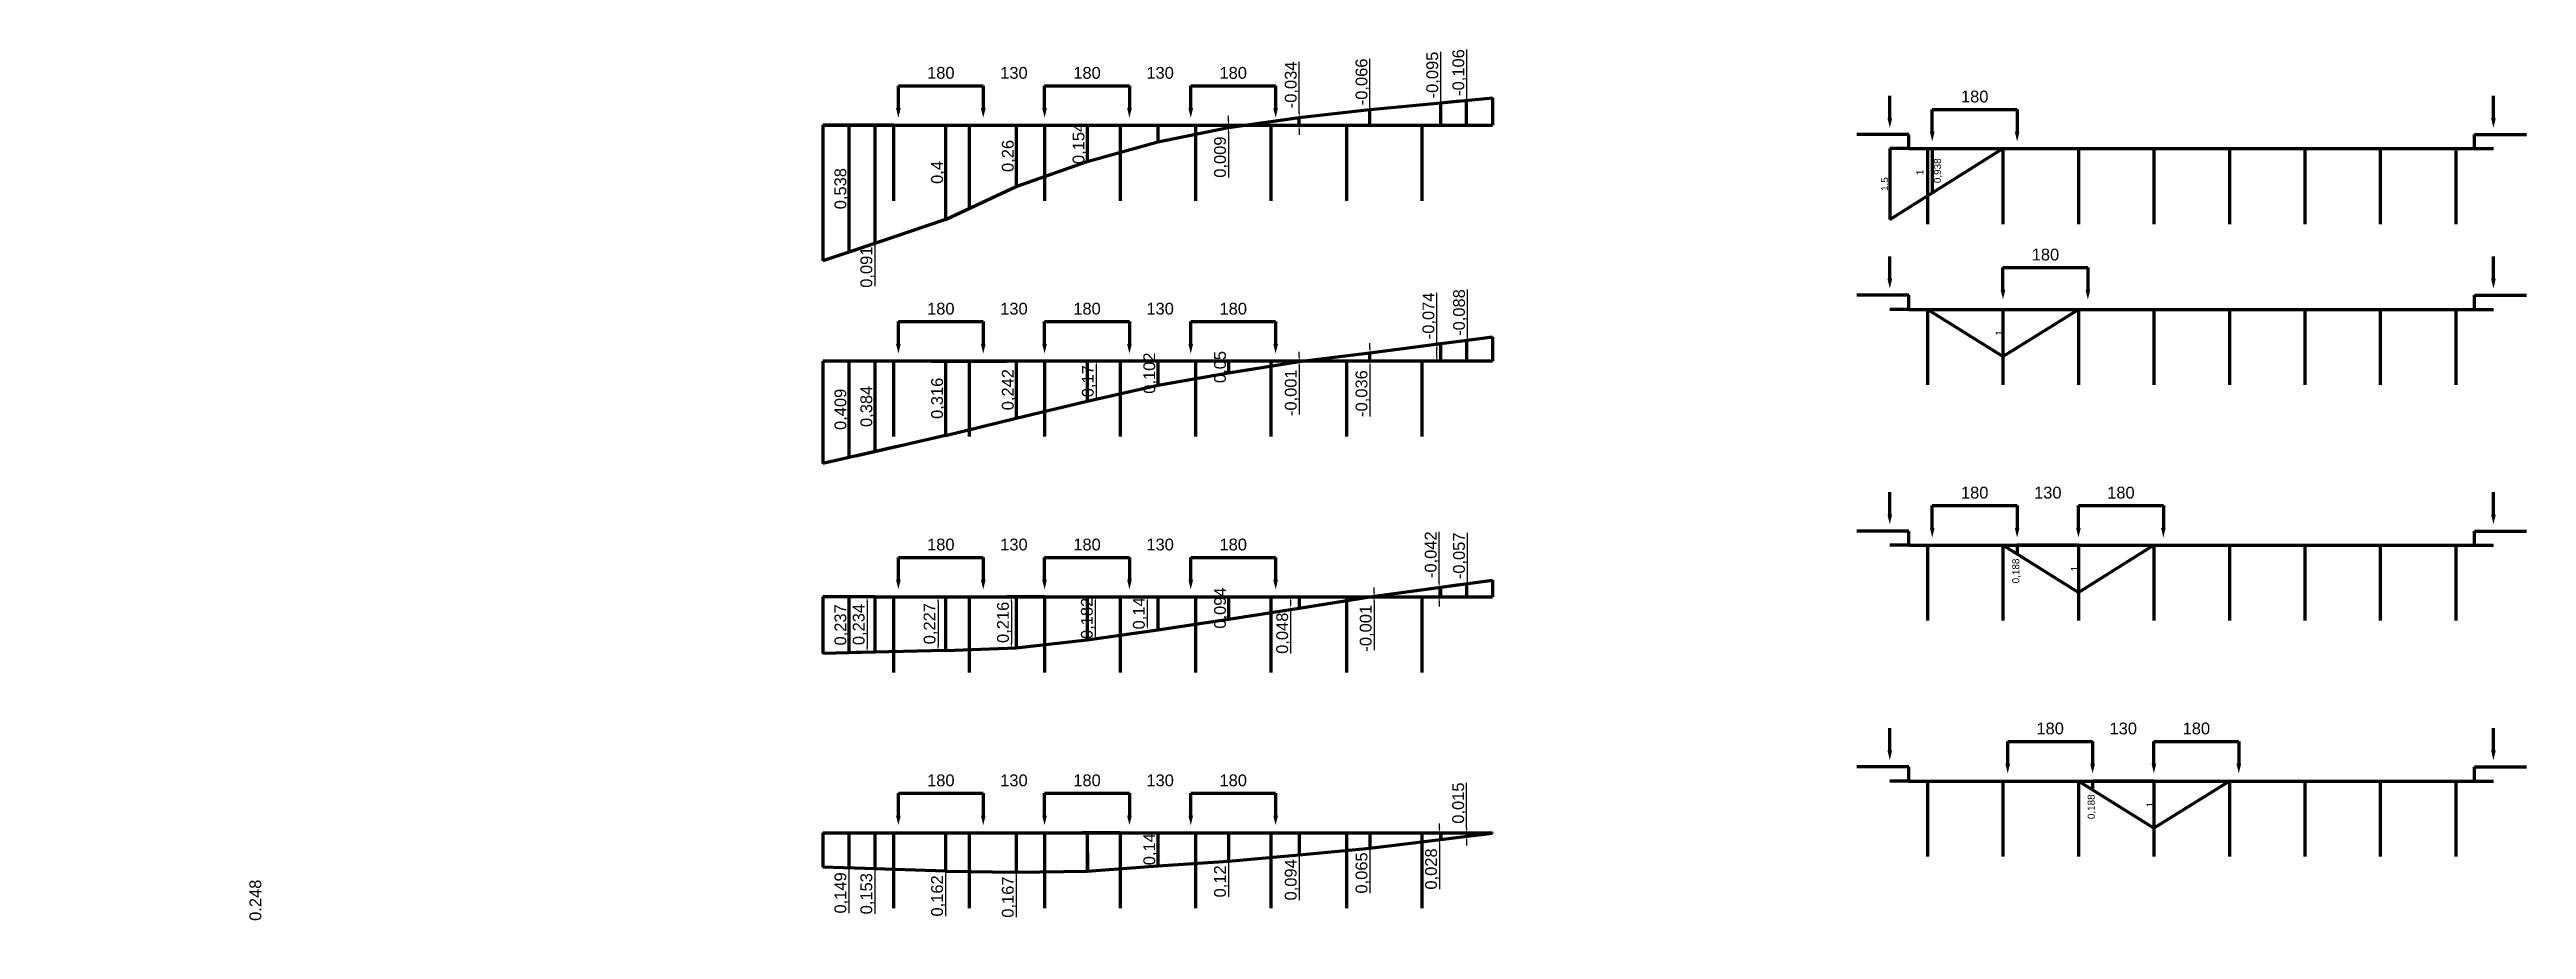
# Model space of a CAD drawing. Header units: millimetres. Extents: x -6075 to 5278, y -1947 to 2640.
# Drawn here: x 26 to 5278, y 200 to 2066 of the extents above; entities that cross this region are included whole.
import ezdxf

# ---------------------------------------------------------------- set-up
doc = ezdxf.new("R2010")
doc.units = ezdxf.units.MM
doc.linetypes.add('CENTERX2', pattern=[101.6, 63.5, -12.7, 12.7, -12.7])
for name, color, linetype in [('biaozhu', 7, 'Continuous'), ('图层2', 255, 'CENTERX2'), ('影响线', 7, 'Continuous')]:
    doc.layers.add(name, color=color, linetype=linetype)
doc.styles.get("Standard").update_dxf_attribs({"font": 'arial.ttf'})
doc.dimstyles.new('ISO-25', dxfattribs={"dimtxt": 25, "dimasz": 10, "dimexe": 1.25, "dimexo": 0.625, "dimtad": 1, "dimdec": 3, "dimlfac": 0.002, "dimtxsty": 'Standard', "dimcen": 2.5, "dimse1": 1, "dimse2": 1, "dimadec": 0, "dimazin": 0, "dimtfac": 1, "dimtdec": 3, "dimtmove": 0, "dimatfit": 3, "dimldrblk": 'NONE', "dimfxl": 1, "dimarcsym": 0})
doc.dimstyles.new('ISO-25-1', dxfattribs={"dimtxt": 25, "dimasz": 0, "dimexe": 2, "dimexo": 5, "dimtad": 1, "dimdec": 3, "dimlfac": 0.002, "dimdsep": 46, "dimtxsty": 'Standard', "dimblk": 'NONE', "dimcen": 2.5, "dimse1": 1, "dimse2": 1, "dimsd1": 1, "dimsd2": 1, "dimadec": 0, "dimazin": 0, "dimtfac": 1, "dimtdec": 3, "dimtmove": 0, "dimatfit": 3, "dimldrblk": 'NONE', "dimfxl": 1, "dimfxlon": 1, "dimarcsym": 0})
doc.dimstyles.new('ISO-25-2', dxfattribs={"dimtxt": 15, "dimasz": 10, "dimexe": 2, "dimexo": 5, "dimtad": 1, "dimdec": 3, "dimlfac": 0.01, "dimtxsty": 'Standard', "dimblk": 'NONE', "dimcen": 2.5, "dimse1": 1, "dimse2": 1, "dimsd1": 1, "dimsd2": 1, "dimadec": 0, "dimazin": 0, "dimtfac": 1, "dimtdec": 3, "dimtmove": 0, "dimatfit": 3, "dimldrblk": 'NONE', "dimfxl": 1, "dimfxlon": 1, "dimarcsym": 0})

msp = doc.modelspace()

# ---------------------------------------------------------------- blocks, each defined once
blk = doc.blocks.new('*D1')
at = {"layer": 'biaozhu', "color": 0, "lineweight": -2, "transparency": 16777216}
blk.add_line((1925.6, 1895.1), (1925.6, 1715.1), dxfattribs=at)
at = {"layer": 'biaozhu', "color": 0, "transparency": 16777216}
for points in [[(1923.9, 1895.1), (1927.2, 1895.1), (1925.6, 1905.1)], [(1923.9, 1715.1), (1927.2, 1715.1), (1925.6, 1705.1)]]:
    blk.add_solid(points, dxfattribs=at)
at = {"layer": 'Defpoints', "color": 0, "transparency": 16777216}
for p in [(1925.6, 1905.1), (1925.6, 1705.1), (1925.6, 1705.1)]:
    blk.add_point(p, dxfattribs=at)
at = {"layer": 'biaozhu', "color": 0, "lineweight": 200, "transparency": 16777216, "insert": (1909.9, 1805.1), "char_height": 25, "attachment_point": 5, "rotation": 90}
blk.add_mtext('0,4', dxfattribs=at)
blk = doc.blocks.new('_None')
blk = doc.blocks.new('*D2')
at = {"layer": 'biaozhu', "color": 0, "lineweight": -2, "transparency": 16777216}
blk.add_line((2075.6, 1895.1), (2075.6, 1785.1), dxfattribs=at)
at = {"layer": 'biaozhu', "color": 0, "transparency": 16777216}
for points in [[(2073.9, 1895.1), (2077.2, 1895.1), (2075.6, 1905.1)], [(2073.9, 1785.1), (2077.2, 1785.1), (2075.6, 1775.1)]]:
    blk.add_solid(points, dxfattribs=at)
at = {"layer": 'Defpoints', "color": 0, "transparency": 16777216}
for p in [(2075.6, 1905.1), (2075.6, 1775.1), (2075.6, 1775.1)]:
    blk.add_point(p, dxfattribs=at)
at = {"layer": 'biaozhu', "color": 0, "lineweight": 200, "transparency": 16777216, "insert": (2059.9, 1840.1), "char_height": 25, "attachment_point": 5, "rotation": 90}
blk.add_mtext('0,26', dxfattribs=at)
blk = doc.blocks.new('*D3')
at = {"layer": 'biaozhu', "color": 0, "lineweight": -2, "transparency": 16777216}
blk.add_line((2225.4, 1895.1), (2225.4, 1838.1), dxfattribs=at)
at = {"layer": 'biaozhu', "color": 0, "transparency": 16777216}
for points in [[(2223.8, 1895.1), (2227.1, 1895.1), (2225.4, 1905.1)], [(2223.8, 1838.1), (2227.1, 1838.1), (2225.4, 1828.1)]]:
    blk.add_solid(points, dxfattribs=at)
at = {"layer": 'Defpoints', "color": 0, "transparency": 16777216}
for p in [(2225.6, 1905.1), (2225.4, 1828.1), (2225.6, 1828.1)]:
    blk.add_point(p, dxfattribs=at)
at = {"layer": 'biaozhu', "color": 0, "lineweight": 200, "transparency": 16777216, "insert": (2209.8, 1866.6), "char_height": 25, "attachment_point": 5, "rotation": 90}
blk.add_mtext('0,154', dxfattribs=at)
blk = doc.blocks.new('*D4')
at = {"layer": 'biaozhu', "color": 0, "lineweight": -2, "transparency": 16777216}
for p, q in [((2525.6, 1915.1), (2525.6, 1925.1)), ((2525.6, 1905.1), (2525.6, 1900.4)), ((2525.6, 1890.4), (2525.6, 1794.7))]:
    blk.add_line(p, q, dxfattribs=at)
at = {"layer": 'biaozhu', "color": 0, "transparency": 16777216}
for points in [[(2523.9, 1915.1), (2527.2, 1915.1), (2525.6, 1905.1)], [(2523.9, 1890.4), (2527.2, 1890.4), (2525.6, 1900.4)]]:
    blk.add_solid(points, dxfattribs=at)
at = {"layer": 'Defpoints', "color": 0, "transparency": 16777216}
for p in [(2525.6, 1905.1), (2525.6, 1900.4), (2525.6, 1900.4)]:
    blk.add_point(p, dxfattribs=at)
at = {"layer": 'biaozhu', "color": 0, "lineweight": 200, "transparency": 16777216, "insert": (2509.9, 1837.6), "char_height": 25, "attachment_point": 5, "rotation": 90}
blk.add_mtext('0,009', dxfattribs=at)
blk = doc.blocks.new('*D5')
at = {"layer": 'biaozhu', "color": 0, "lineweight": -2, "transparency": 16777216}
blk.add_line((1775.6, 1395.1), (1775.6, 1223), dxfattribs=at)
at = {"layer": 'biaozhu', "color": 0, "transparency": 16777216}
for points in [[(1773.9, 1395.1), (1777.2, 1395.1), (1775.6, 1405.1)], [(1773.9, 1223), (1777.2, 1223), (1775.6, 1213)]]:
    blk.add_solid(points, dxfattribs=at)
at = {"layer": 'Defpoints', "color": 0, "transparency": 16777216}
for p in [(1775.6, 1405.1), (1775.6, 1213), (1775.6, 1213)]:
    blk.add_point(p, dxfattribs=at)
at = {"layer": 'biaozhu', "color": 0, "lineweight": 200, "transparency": 16777216, "insert": (1759.9, 1309.1), "char_height": 25, "attachment_point": 5, "rotation": 90}
blk.add_mtext('0,384', dxfattribs=at)
blk = doc.blocks.new('*D6')
at = {"layer": 'biaozhu', "color": 0, "lineweight": -2, "transparency": 16777216}
blk.add_line((1925.6, 1395.1), (1925.6, 1257.3), dxfattribs=at)
at = {"layer": 'biaozhu', "color": 0, "transparency": 16777216}
for points in [[(1923.9, 1395.1), (1927.2, 1395.1), (1925.6, 1405.1)], [(1923.9, 1257.3), (1927.2, 1257.3), (1925.6, 1247.3)]]:
    blk.add_solid(points, dxfattribs=at)
at = {"layer": 'Defpoints', "color": 0, "transparency": 16777216}
for p in [(1925.6, 1405.1), (1925.6, 1247.3), (1925.6, 1247.3)]:
    blk.add_point(p, dxfattribs=at)
at = {"layer": 'biaozhu', "color": 0, "lineweight": 200, "transparency": 16777216, "insert": (1909.9, 1326.2), "char_height": 25, "attachment_point": 5, "rotation": 90}
blk.add_mtext('0,316', dxfattribs=at)
blk = doc.blocks.new('*D7')
at = {"layer": 'biaozhu', "color": 0, "lineweight": -2, "transparency": 16777216}
blk.add_line((2075.6, 1395.1), (2075.6, 1294), dxfattribs=at)
at = {"layer": 'biaozhu', "color": 0, "transparency": 16777216}
for points in [[(2073.9, 1395.1), (2077.2, 1395.1), (2075.6, 1405.1)], [(2073.9, 1294), (2077.2, 1294), (2075.6, 1284)]]:
    blk.add_solid(points, dxfattribs=at)
at = {"layer": 'Defpoints', "color": 0, "transparency": 16777216}
for p in [(2075.6, 1405.1), (2075.6, 1284), (2075.6, 1284)]:
    blk.add_point(p, dxfattribs=at)
at = {"layer": 'biaozhu', "color": 0, "lineweight": 200, "transparency": 16777216, "insert": (2059.9, 1344.6), "char_height": 25, "attachment_point": 5, "rotation": 90}
blk.add_mtext('0,242', dxfattribs=at)
blk = doc.blocks.new('*D8')
at = {"layer": 'biaozhu', "color": 0, "lineweight": -2, "transparency": 16777216}
blk.add_line((2245.3, 1395.1), (2245.3, 1330.1), dxfattribs=at)
at = {"layer": 'biaozhu', "color": 0, "transparency": 16777216}
for points in [[(2243.6, 1395.1), (2247, 1395.1), (2245.3, 1405.1)], [(2243.6, 1330.1), (2247, 1330.1), (2245.3, 1320.1)]]:
    blk.add_solid(points, dxfattribs=at)
at = {"layer": 'Defpoints', "color": 0, "transparency": 16777216}
for p in [(2225.6, 1405.1), (2225.6, 1320.1), (2245.3, 1320.1)]:
    blk.add_point(p, dxfattribs=at)
at = {"layer": 'biaozhu', "color": 0, "lineweight": 200, "transparency": 16777216, "insert": (2229.6, 1362.6), "char_height": 25, "attachment_point": 5, "rotation": 90}
blk.add_mtext('0,17', dxfattribs=at)
blk = doc.blocks.new('*D9')
at = {"layer": 'biaozhu', "color": 0, "lineweight": -2, "transparency": 16777216}
blk.add_line((2375.6, 1395.1), (2375.6, 1364), dxfattribs=at)
at = {"layer": 'biaozhu', "color": 0, "transparency": 16777216}
for points in [[(2373.9, 1395.1), (2377.2, 1395.1), (2375.6, 1405.1)], [(2373.9, 1364), (2377.2, 1364), (2375.6, 1354)]]:
    blk.add_solid(points, dxfattribs=at)
at = {"layer": 'Defpoints', "color": 0, "transparency": 16777216}
for p in [(2375.6, 1405.1), (2375.6, 1354), (2375.6, 1354)]:
    blk.add_point(p, dxfattribs=at)
at = {"layer": 'biaozhu', "color": 0, "lineweight": 200, "transparency": 16777216, "insert": (2359.9, 1379.6), "char_height": 25, "attachment_point": 5, "rotation": 90}
blk.add_mtext('0,102', dxfattribs=at)
blk = doc.blocks.new('*D10')
at = {"layer": 'biaozhu', "color": 0, "lineweight": -2, "transparency": 16777216}
blk.add_line((2525.6, 1395.1), (2525.6, 1390.1), dxfattribs=at)
at = {"layer": 'biaozhu', "color": 0, "transparency": 16777216}
for points in [[(2523.9, 1395.1), (2527.2, 1395.1), (2525.6, 1405.1)], [(2523.9, 1390.1), (2527.2, 1390.1), (2525.6, 1380.1)]]:
    blk.add_solid(points, dxfattribs=at)
at = {"layer": 'Defpoints', "color": 0, "transparency": 16777216}
for p in [(2525.6, 1405.1), (2525.6, 1380.1), (2525.6, 1380.1)]:
    blk.add_point(p, dxfattribs=at)
at = {"layer": 'biaozhu', "color": 0, "lineweight": 200, "transparency": 16777216, "insert": (2509.9, 1392.6), "char_height": 25, "attachment_point": 5, "rotation": 90}
blk.add_mtext('0,05', dxfattribs=at)
blk = doc.blocks.new('*D11')
at = {"layer": 'biaozhu', "color": 0, "lineweight": -2, "transparency": 16777216}
for p, q in [((2675.6, 1415.1), (2675.6, 1425.1)), ((2675.6, 1405.1), (2675.6, 1404.5)), ((2675.6, 1394.5), (2675.6, 1291.8))]:
    blk.add_line(p, q, dxfattribs=at)
at = {"layer": 'biaozhu', "color": 0, "transparency": 16777216}
for points in [[(2673.9, 1415.1), (2677.2, 1415.1), (2675.6, 1405.1)], [(2673.9, 1394.5), (2677.2, 1394.5), (2675.6, 1404.5)]]:
    blk.add_solid(points, dxfattribs=at)
at = {"layer": 'Defpoints', "color": 0, "transparency": 16777216}
for p in [(2675.6, 1405.1), (2675.6, 1404.5), (2675.6, 1404.5)]:
    blk.add_point(p, dxfattribs=at)
at = {"layer": 'biaozhu', "color": 0, "lineweight": 200, "transparency": 16777216, "insert": (2659.9, 1338.1), "char_height": 25, "attachment_point": 5, "rotation": 90}
blk.add_mtext('-0,001', dxfattribs=at)
blk = doc.blocks.new('*D12')
at = {"layer": 'biaozhu', "color": 0, "lineweight": -2, "transparency": 16777216}
for p, q in [((2825.6, 1432.9), (2825.6, 1442.9)), ((2825.6, 1422.9), (2825.6, 1405.1)), ((2825.6, 1395.1), (2825.6, 1287.5))]:
    blk.add_line(p, q, dxfattribs=at)
at = {"layer": 'biaozhu', "color": 0, "transparency": 16777216}
for points in [[(2823.9, 1432.9), (2827.2, 1432.9), (2825.6, 1422.9)], [(2823.9, 1395.1), (2827.2, 1395.1), (2825.6, 1405.1)]]:
    blk.add_solid(points, dxfattribs=at)
at = {"layer": 'Defpoints', "color": 0, "transparency": 16777216}
for p in [(2825.6, 1422.9), (2825.6, 1405.1), (2825.6, 1405.1)]:
    blk.add_point(p, dxfattribs=at)
at = {"layer": 'biaozhu', "color": 0, "lineweight": 200, "transparency": 16777216, "insert": (2809.9, 1336.3), "char_height": 25, "attachment_point": 5, "rotation": 90}
blk.add_mtext('-0,036', dxfattribs=at)
blk = doc.blocks.new('*D13')
at = {"layer": 'biaozhu', "color": 0, "lineweight": -2, "transparency": 16777216}
for p, q in [((2967.4, 1442.2), (2967.4, 1549.7)), ((2967.4, 1415.1), (2967.4, 1432.2))]:
    blk.add_line(p, q, dxfattribs=at)
at = {"layer": 'biaozhu', "color": 0, "transparency": 16777216}
for points in [[(2965.8, 1432.2), (2969.1, 1432.2), (2967.4, 1442.2)], [(2965.8, 1415.1), (2969.1, 1415.1), (2967.4, 1405.1)]]:
    blk.add_solid(points, dxfattribs=at)
at = {"layer": 'Defpoints', "color": 0, "transparency": 16777216}
for p in [(2975.6, 1442.2), (2967.4, 1405.1), (2975.6, 1405.1)]:
    blk.add_point(p, dxfattribs=at)
at = {"layer": 'biaozhu', "color": 0, "lineweight": 200, "transparency": 16777216, "insert": (2951.8, 1501), "char_height": 25, "attachment_point": 5, "rotation": 90}
blk.add_mtext('-0,074', dxfattribs=at)
blk = doc.blocks.new('*D14')
at = {"layer": 'biaozhu', "color": 0, "lineweight": -2, "transparency": 16777216}
for p, q in [((2675.6, 1931.9), (2675.6, 2039.4)), ((2675.6, 1905.1), (2675.6, 1921.9)), ((2675.6, 1895.1), (2675.6, 1885.1))]:
    blk.add_line(p, q, dxfattribs=at)
at = {"layer": 'biaozhu', "color": 0, "transparency": 16777216}
for points in [[(2673.9, 1931.9), (2677.2, 1931.9), (2675.6, 1921.9)], [(2673.9, 1895.1), (2677.2, 1895.1), (2675.6, 1905.1)]]:
    blk.add_solid(points, dxfattribs=at)
at = {"layer": 'Defpoints', "color": 0, "transparency": 16777216}
for p in [(2675.6, 1921.9), (2675.6, 1905.1), (2675.6, 1905.1)]:
    blk.add_point(p, dxfattribs=at)
at = {"layer": 'biaozhu', "color": 0, "lineweight": 200, "transparency": 16777216, "insert": (2659.9, 1990.7), "char_height": 25, "attachment_point": 5, "rotation": 90}
blk.add_mtext('-0,034', dxfattribs=at)
blk = doc.blocks.new('*D15')
at = {"layer": 'biaozhu', "color": 0, "lineweight": -2, "transparency": 16777216}
for p, q in [((2825.6, 1938.3), (2825.6, 2045.9)), ((2825.6, 1915.1), (2825.6, 1928.3))]:
    blk.add_line(p, q, dxfattribs=at)
at = {"layer": 'biaozhu', "color": 0, "transparency": 16777216}
for points in [[(2823.9, 1928.3), (2827.2, 1928.3), (2825.6, 1938.3)], [(2823.9, 1915.1), (2827.2, 1915.1), (2825.6, 1905.1)]]:
    blk.add_solid(points, dxfattribs=at)
at = {"layer": 'Defpoints', "color": 0, "transparency": 16777216}
for p in [(2825.6, 1938.3), (2825.6, 1905.1), (2825.6, 1905.1)]:
    blk.add_point(p, dxfattribs=at)
at = {"layer": 'biaozhu', "color": 0, "lineweight": 200, "transparency": 16777216, "insert": (2809.9, 1997.1), "char_height": 25, "attachment_point": 5, "rotation": 90}
blk.add_mtext('-0,066', dxfattribs=at)
blk = doc.blocks.new('*D16')
at = {"layer": 'biaozhu', "color": 0, "lineweight": -2, "transparency": 16777216}
for p, q in [((2975.6, 1952.8), (2975.6, 2060.6)), ((2975.6, 1915.1), (2975.6, 1942.8))]:
    blk.add_line(p, q, dxfattribs=at)
at = {"layer": 'biaozhu', "color": 0, "transparency": 16777216}
for points in [[(2973.9, 1942.8), (2977.2, 1942.8), (2975.6, 1952.8)], [(2973.9, 1915.1), (2977.2, 1915.1), (2975.6, 1905.1)]]:
    blk.add_solid(points, dxfattribs=at)
at = {"layer": 'Defpoints', "color": 0, "transparency": 16777216}
for p in [(2975.6, 1952.8), (2975.6, 1905.1), (2975.6, 1905.1)]:
    blk.add_point(p, dxfattribs=at)
at = {"layer": 'biaozhu', "color": 0, "lineweight": 200, "transparency": 16777216, "insert": (2959.9, 2011.7), "char_height": 25, "attachment_point": 5, "rotation": 90}
blk.add_mtext('-0,095', dxfattribs=at)
blk = doc.blocks.new('*D29')
at = {"layer": 'biaozhu', "color": 0, "lineweight": -2, "transparency": 16777216}
blk.add_line((1759.3, 895.1), (1759.3, 798), dxfattribs=at)
at = {"layer": 'biaozhu', "color": 0, "transparency": 16777216}
for points in [[(1757.6, 895.1), (1761, 895.1), (1759.3, 905.1)], [(1757.6, 798), (1761, 798), (1759.3, 788)]]:
    blk.add_solid(points, dxfattribs=at)
at = {"layer": 'Defpoints', "color": 0, "transparency": 16777216}
for p in [(1775.6, 905.1), (1759.3, 788), (1775.6, 788)]:
    blk.add_point(p, dxfattribs=at)
at = {"layer": 'biaozhu', "color": 0, "lineweight": 200, "transparency": 16777216, "insert": (1743.7, 846.6), "char_height": 25, "attachment_point": 5, "rotation": 90}
blk.add_mtext('0,234', dxfattribs=at)
blk = doc.blocks.new('*D30')
at = {"layer": 'biaozhu', "color": 0, "lineweight": -2, "transparency": 16777216}
blk.add_line((1909.6, 895.1), (1909.6, 801.6), dxfattribs=at)
at = {"layer": 'biaozhu', "color": 0, "transparency": 16777216}
for points in [[(1908, 895.1), (1911.3, 895.1), (1909.6, 905.1)], [(1908, 801.6), (1911.3, 801.6), (1909.6, 791.6)]]:
    blk.add_solid(points, dxfattribs=at)
at = {"layer": 'Defpoints', "color": 0, "transparency": 16777216}
for p in [(1925.6, 905.1), (1909.6, 791.6), (1925.6, 791.6)]:
    blk.add_point(p, dxfattribs=at)
at = {"layer": 'biaozhu', "color": 0, "lineweight": 200, "transparency": 16777216, "insert": (1894, 848.4), "char_height": 25, "attachment_point": 5, "rotation": 90}
blk.add_mtext('0,227', dxfattribs=at)
blk = doc.blocks.new('*D31')
at = {"layer": 'biaozhu', "color": 0, "lineweight": -2, "transparency": 16777216}
blk.add_line((2065.2, 895.1), (2065.2, 807.3), dxfattribs=at)
at = {"layer": 'biaozhu', "color": 0, "transparency": 16777216}
for points in [[(2063.5, 895.1), (2066.9, 895.1), (2065.2, 905.1)], [(2063.5, 807.3), (2066.9, 807.3), (2065.2, 797.3)]]:
    blk.add_solid(points, dxfattribs=at)
at = {"layer": 'Defpoints', "color": 0, "transparency": 16777216}
for p in [(2075.6, 905.1), (2065.2, 797.3), (2075.6, 797.3)]:
    blk.add_point(p, dxfattribs=at)
at = {"layer": 'biaozhu', "color": 0, "lineweight": 200, "transparency": 16777216, "insert": (2049.6, 851.2), "char_height": 25, "attachment_point": 5, "rotation": 90}
blk.add_mtext('0,216', dxfattribs=at)
blk = doc.blocks.new('*D32')
at = {"layer": 'biaozhu', "color": 0, "lineweight": -2, "transparency": 16777216}
blk.add_line((2243.2, 895.1), (2243.2, 824), dxfattribs=at)
at = {"layer": 'biaozhu', "color": 0, "transparency": 16777216}
for points in [[(2241.5, 895.1), (2244.8, 895.1), (2243.2, 905.1)], [(2241.5, 824), (2244.8, 824), (2243.2, 814)]]:
    blk.add_solid(points, dxfattribs=at)
at = {"layer": 'Defpoints', "color": 0, "transparency": 16777216}
for p in [(2225.6, 905.1), (2225.6, 814), (2243.2, 814)]:
    blk.add_point(p, dxfattribs=at)
at = {"layer": 'biaozhu', "color": 0, "lineweight": 200, "transparency": 16777216, "insert": (2227.5, 859.6), "char_height": 25, "attachment_point": 5, "rotation": 90}
blk.add_mtext('0,182', dxfattribs=at)
blk = doc.blocks.new('*D33')
at = {"layer": 'biaozhu', "color": 0, "lineweight": -2, "transparency": 16777216}
blk.add_line((2353.4, 895.1), (2353.4, 845.3), dxfattribs=at)
at = {"layer": 'biaozhu', "color": 0, "transparency": 16777216}
for points in [[(2351.7, 895.1), (2355.1, 895.1), (2353.4, 905.1)], [(2351.7, 845.3), (2355.1, 845.3), (2353.4, 835.3)]]:
    blk.add_solid(points, dxfattribs=at)
at = {"layer": 'Defpoints', "color": 0, "transparency": 16777216}
for p in [(2375.6, 905.1), (2353.4, 835.3), (2375.6, 835.3)]:
    blk.add_point(p, dxfattribs=at)
at = {"layer": 'biaozhu', "color": 0, "lineweight": 200, "transparency": 16777216, "insert": (2337.8, 870.2), "char_height": 25, "attachment_point": 5, "rotation": 90}
blk.add_mtext('0,14', dxfattribs=at)
blk = doc.blocks.new('*D34')
at = {"layer": 'biaozhu', "color": 0, "lineweight": -2, "transparency": 16777216}
blk.add_line((2525.6, 895.1), (2525.6, 867.9), dxfattribs=at)
at = {"layer": 'biaozhu', "color": 0, "transparency": 16777216}
for points in [[(2523.9, 895.1), (2527.2, 895.1), (2525.6, 905.1)], [(2523.9, 867.9), (2527.2, 867.9), (2525.6, 857.9)]]:
    blk.add_solid(points, dxfattribs=at)
at = {"layer": 'Defpoints', "color": 0, "transparency": 16777216}
for p in [(2525.6, 905.1), (2525.6, 857.9), (2525.6, 857.9)]:
    blk.add_point(p, dxfattribs=at)
at = {"layer": 'biaozhu', "color": 0, "lineweight": 200, "transparency": 16777216, "insert": (2509.9, 881.5), "char_height": 25, "attachment_point": 5, "rotation": 90}
blk.add_mtext('0,094', dxfattribs=at)
blk = doc.blocks.new('*D35')
at = {"layer": 'biaozhu', "color": 0, "lineweight": -2, "transparency": 16777216}
for p, q in [((2657.4, 895.1), (2657.4, 891)), ((2657.4, 881), (2657.4, 785.3))]:
    blk.add_line(p, q, dxfattribs=at)
at = {"layer": 'biaozhu', "color": 0, "transparency": 16777216}
for points in [[(2655.7, 895.1), (2659.1, 895.1), (2657.4, 905.1)], [(2655.7, 891), (2659.1, 891), (2657.4, 881)]]:
    blk.add_solid(points, dxfattribs=at)
at = {"layer": 'Defpoints', "color": 0, "transparency": 16777216}
for p in [(2675.6, 905.1), (2657.4, 881), (2675.6, 881)]:
    blk.add_point(p, dxfattribs=at)
at = {"layer": 'biaozhu', "color": 0, "lineweight": 200, "transparency": 16777216, "insert": (2641.7, 828.2), "char_height": 25, "attachment_point": 5, "rotation": 90}
blk.add_mtext('0,048', dxfattribs=at)
blk = doc.blocks.new('*D36')
at = {"layer": 'biaozhu', "color": 0, "lineweight": -2, "transparency": 16777216}
for p, q in [((2834.4, 915.4), (2834.4, 925.4)), ((2834.4, 905.4), (2834.4, 905.1)), ((2834.4, 895.1), (2834.4, 792.4))]:
    blk.add_line(p, q, dxfattribs=at)
at = {"layer": 'biaozhu', "color": 0, "transparency": 16777216}
for points in [[(2832.7, 915.4), (2836, 915.4), (2834.4, 905.4)], [(2832.7, 895.1), (2836, 895.1), (2834.4, 905.1)]]:
    blk.add_solid(points, dxfattribs=at)
at = {"layer": 'Defpoints', "color": 0, "transparency": 16777216}
for p in [(2825.6, 905.4), (2825.6, 905.1), (2834.4, 905.1)]:
    blk.add_point(p, dxfattribs=at)
at = {"layer": 'biaozhu', "color": 0, "lineweight": 200, "transparency": 16777216, "insert": (2818.7, 838.7), "char_height": 25, "attachment_point": 5, "rotation": 90}
blk.add_mtext('-0,001', dxfattribs=at)
blk = doc.blocks.new('*D37')
at = {"layer": 'biaozhu', "color": 0, "lineweight": -2, "transparency": 16777216}
for p, q in [((2972.3, 935.9), (2972.3, 1043.2)), ((2972.3, 905.1), (2972.3, 925.9)), ((2972.3, 895.1), (2972.3, 885.1))]:
    blk.add_line(p, q, dxfattribs=at)
at = {"layer": 'biaozhu', "color": 0, "transparency": 16777216}
for points in [[(2970.6, 935.9), (2973.9, 935.9), (2972.3, 925.9)], [(2970.6, 895.1), (2973.9, 895.1), (2972.3, 905.1)]]:
    blk.add_solid(points, dxfattribs=at)
at = {"layer": 'Defpoints', "color": 0, "transparency": 16777216}
for p in [(2972.3, 925.9), (2975.6, 925.9), (2975.6, 905.1)]:
    blk.add_point(p, dxfattribs=at)
at = {"layer": 'biaozhu', "color": 0, "lineweight": 200, "transparency": 16777216, "insert": (2956.6, 994.6), "char_height": 25, "attachment_point": 5, "rotation": 90}
blk.add_mtext('-0,042', dxfattribs=at)
blk = doc.blocks.new('*D40')
at = {"layer": 'biaozhu', "color": 0, "lineweight": -2, "transparency": 16777216}
for p, q in [((1775.6, 1690.1), (1775.6, 1664.7)), ((1775.6, 1654.7), (1775.6, 1563.9))]:
    blk.add_line(p, q, dxfattribs=at)
at = {"layer": 'biaozhu', "color": 0, "transparency": 16777216}
for points in [[(1773.9, 1690.1), (1777.2, 1690.1), (1775.6, 1700.1)], [(1773.9, 1664.7), (1777.2, 1664.7), (1775.6, 1654.7)]]:
    blk.add_solid(points, dxfattribs=at)
at = {"layer": 'Defpoints', "color": 0, "transparency": 16777216}
for p in [(25.6, 1700.1), (1775.6, 1654.7), (1775.6, 1654.7)]:
    blk.add_point(p, dxfattribs=at)
at = {"layer": 'biaozhu', "color": 0, "lineweight": 200, "transparency": 16777216, "insert": (1759.9, 1604.3), "char_height": 25, "attachment_point": 5, "rotation": 90}
blk.add_mtext('0,091', dxfattribs=at)
blk = doc.blocks.new('*D47')
at = {"layer": 'biaozhu', "color": 0, "lineweight": -2, "transparency": 16777216}
for p, q in [((1775.6, 395.1), (1775.6, 338.7)), ((1775.6, 328.7), (1775.6, 233.1))]:
    blk.add_line(p, q, dxfattribs=at)
at = {"layer": 'biaozhu', "color": 0, "transparency": 16777216}
for points in [[(1773.9, 395.1), (1777.2, 395.1), (1775.6, 405.1)], [(1773.9, 338.7), (1777.2, 338.7), (1775.6, 328.7)]]:
    blk.add_solid(points, dxfattribs=at)
at = {"layer": 'Defpoints', "color": 0, "transparency": 16777216}
for p in [(1775.6, 405.1), (1775.6, 328.7), (1775.6, 328.7)]:
    blk.add_point(p, dxfattribs=at)
at = {"layer": 'biaozhu', "color": 0, "lineweight": 200, "transparency": 16777216, "insert": (1759.9, 275.9), "char_height": 25, "attachment_point": 5, "rotation": 90}
blk.add_mtext('0,153', dxfattribs=at)
blk = doc.blocks.new('*D48')
at = {"layer": 'biaozhu', "color": 0, "lineweight": -2, "transparency": 16777216}
for p, q in [((1925.6, 395.1), (1925.6, 333.9)), ((1925.6, 323.9), (1925.6, 228.6))]:
    blk.add_line(p, q, dxfattribs=at)
at = {"layer": 'biaozhu', "color": 0, "transparency": 16777216}
for points in [[(1923.9, 395.1), (1927.2, 395.1), (1925.6, 405.1)], [(1923.9, 333.9), (1927.2, 333.9), (1925.6, 323.9)]]:
    blk.add_solid(points, dxfattribs=at)
at = {"layer": 'Defpoints', "color": 0, "transparency": 16777216}
for p in [(1925.6, 405.1), (1925.6, 323.9), (1925.6, 323.9)]:
    blk.add_point(p, dxfattribs=at)
at = {"layer": 'biaozhu', "color": 0, "lineweight": 200, "transparency": 16777216, "insert": (1909.9, 271.2), "char_height": 25, "attachment_point": 5, "rotation": 90}
blk.add_mtext('0,162', dxfattribs=at)
blk = doc.blocks.new('*D49')
at = {"layer": 'biaozhu', "color": 0, "lineweight": -2, "transparency": 16777216}
blk.add_line((2375.6, 395.1), (2375.6, 345.3), dxfattribs=at)
at = {"layer": 'biaozhu', "color": 0, "transparency": 16777216}
for points in [[(2373.9, 395.1), (2377.2, 395.1), (2375.6, 405.1)], [(2373.9, 345.3), (2377.2, 345.3), (2375.6, 335.3)]]:
    blk.add_solid(points, dxfattribs=at)
at = {"layer": 'Defpoints', "color": 0, "transparency": 16777216}
for p in [(2375.6, 405.1), (2375.6, 335.3), (2375.6, 335.3)]:
    blk.add_point(p, dxfattribs=at)
at = {"layer": 'biaozhu', "color": 0, "lineweight": 200, "transparency": 16777216, "insert": (2359.9, 370.2), "char_height": 25, "attachment_point": 5, "rotation": 90}
blk.add_mtext('0,14', dxfattribs=at)
blk = doc.blocks.new('*D50')
at = {"layer": 'biaozhu', "color": 0, "lineweight": -2, "transparency": 16777216}
for p, q in [((2525.6, 395.1), (2525.6, 355)), ((2525.6, 345), (2525.6, 269.1))]:
    blk.add_line(p, q, dxfattribs=at)
at = {"layer": 'biaozhu', "color": 0, "transparency": 16777216}
for points in [[(2523.9, 395.1), (2527.2, 395.1), (2525.6, 405.1)], [(2523.9, 355), (2527.2, 355), (2525.6, 345)]]:
    blk.add_solid(points, dxfattribs=at)
at = {"layer": 'Defpoints', "color": 0, "transparency": 16777216}
for p in [(2525.6, 405.1), (2525.6, 345), (2525.6, 345)]:
    blk.add_point(p, dxfattribs=at)
at = {"layer": 'biaozhu', "color": 0, "lineweight": 200, "transparency": 16777216, "insert": (2509.9, 302), "char_height": 25, "attachment_point": 5, "rotation": 90}
blk.add_mtext('0,12', dxfattribs=at)
blk = doc.blocks.new('*D51')
at = {"layer": 'biaozhu', "color": 0, "lineweight": -2, "transparency": 16777216}
for p, q in [((2675.6, 395.1), (2675.6, 368)), ((2675.6, 358), (2675.6, 262.5))]:
    blk.add_line(p, q, dxfattribs=at)
at = {"layer": 'biaozhu', "color": 0, "transparency": 16777216}
for points in [[(2673.9, 395.1), (2677.2, 395.1), (2675.6, 405.1)], [(2673.9, 368), (2677.2, 368), (2675.6, 358)]]:
    blk.add_solid(points, dxfattribs=at)
at = {"layer": 'Defpoints', "color": 0, "transparency": 16777216}
for p in [(2675.6, 405.1), (2675.6, 358), (2675.6, 358)]:
    blk.add_point(p, dxfattribs=at)
at = {"layer": 'biaozhu', "color": 0, "lineweight": 200, "transparency": 16777216, "insert": (2659.9, 305.3), "char_height": 25, "attachment_point": 5, "rotation": 90}
blk.add_mtext('0,094', dxfattribs=at)
blk = doc.blocks.new('*D52')
at = {"layer": 'biaozhu', "color": 0, "lineweight": -2, "transparency": 16777216}
for p, q in [((2825.6, 395.1), (2825.6, 382.8)), ((2825.6, 372.8), (2825.6, 277))]:
    blk.add_line(p, q, dxfattribs=at)
at = {"layer": 'biaozhu', "color": 0, "transparency": 16777216}
for points in [[(2823.9, 395.1), (2827.2, 395.1), (2825.6, 405.1)], [(2823.9, 382.8), (2827.2, 382.8), (2825.6, 372.8)]]:
    blk.add_solid(points, dxfattribs=at)
at = {"layer": 'Defpoints', "color": 0, "transparency": 16777216}
for p in [(2825.6, 405.1), (2825.6, 372.8), (2825.6, 372.8)]:
    blk.add_point(p, dxfattribs=at)
at = {"layer": 'biaozhu', "color": 0, "lineweight": 200, "transparency": 16777216, "insert": (2809.9, 319.9), "char_height": 25, "attachment_point": 5, "rotation": 90}
blk.add_mtext('0,065', dxfattribs=at)
blk = doc.blocks.new('*D53')
at = {"layer": 'biaozhu', "color": 0, "lineweight": -2, "transparency": 16777216}
for p, q in [((2973, 415.1), (2973, 425.1)), ((2973, 405.1), (2973, 391.1)), ((2973, 381.1), (2973, 285.4))]:
    blk.add_line(p, q, dxfattribs=at)
at = {"layer": 'biaozhu', "color": 0, "transparency": 16777216}
for points in [[(2971.4, 415.1), (2974.7, 415.1), (2973, 405.1)], [(2971.4, 381.1), (2974.7, 381.1), (2973, 391.1)]]:
    blk.add_solid(points, dxfattribs=at)
at = {"layer": 'Defpoints', "color": 0, "transparency": 16777216}
for p in [(2973, 391.1), (2975.6, 405.1), (2975.6, 391.1)]:
    blk.add_point(p, dxfattribs=at)
at = {"layer": 'biaozhu', "color": 0, "lineweight": 200, "transparency": 16777216, "insert": (2957.4, 328.3), "char_height": 25, "attachment_point": 5, "rotation": 90}
blk.add_mtext('0,028', dxfattribs=at)
blk = doc.blocks.new('*D60')
at = {"layer": 'biaozhu', "color": 0, "lineweight": -2, "transparency": 16777216}
for p, q in [((2075.6, 395.1), (2075.6, 331.5)), ((2075.6, 321.5), (2075.6, 225.9))]:
    blk.add_line(p, q, dxfattribs=at)
at = {"layer": 'biaozhu', "color": 0, "transparency": 16777216}
for points in [[(2073.9, 395.1), (2077.2, 395.1), (2075.6, 405.1)], [(2073.9, 331.5), (2077.2, 331.5), (2075.6, 321.5)]]:
    blk.add_solid(points, dxfattribs=at)
at = {"layer": 'Defpoints', "color": 0, "transparency": 16777216}
for p in [(2075.6, 405.1), (2075.6, 321.5), (2075.6, 321.5)]:
    blk.add_point(p, dxfattribs=at)
at = {"layer": 'biaozhu', "color": 0, "lineweight": 200, "transparency": 16777216, "insert": (2059.9, 268.7), "char_height": 25, "attachment_point": 5, "rotation": 90}
blk.add_mtext('0,167', dxfattribs=at)
blk = doc.blocks.new('*D61')
at = {"layer": 'Defpoints', "color": 0, "transparency": 16777216}
for p in [(2005.6, 2002.7), (1825.6, 1988.9), (2005.6, 1988.9)]:
    blk.add_point(p, dxfattribs=at)
at = {"layer": 'Defpoints', "color": 0, "lineweight": 200, "transparency": 16777216, "insert": (1915.6, 2016.1), "char_height": 25, "attachment_point": 5}
blk.add_mtext('180', dxfattribs=at)
blk = doc.blocks.new('*D62')
at = {"layer": 'Defpoints', "color": 0, "transparency": 16777216}
for p in [(2315.6, 2002.7), (2135.6, 1988.9), (2315.6, 1988.9)]:
    blk.add_point(p, dxfattribs=at)
at = {"layer": 'Defpoints', "color": 0, "lineweight": 200, "transparency": 16777216, "insert": (2225.6, 2016.1), "char_height": 25, "attachment_point": 5}
blk.add_mtext('180', dxfattribs=at)
blk = doc.blocks.new('*D63')
at = {"layer": 'Defpoints', "color": 0, "transparency": 16777216}
for p in [(2625.6, 2002.7), (2445.6, 1988.9), (2625.6, 1988.9)]:
    blk.add_point(p, dxfattribs=at)
at = {"layer": 'Defpoints', "color": 0, "lineweight": 200, "transparency": 16777216, "insert": (2535.6, 2016.1), "char_height": 25, "attachment_point": 5}
blk.add_mtext('180', dxfattribs=at)
blk = doc.blocks.new('*D64')
at = {"layer": 'Defpoints', "color": 0, "transparency": 16777216}
for p in [(2135.6, 2002.7), (2005.6, 1988.9), (2135.6, 1988.9)]:
    blk.add_point(p, dxfattribs=at)
at = {"layer": 'Defpoints', "color": 0, "lineweight": 200, "transparency": 16777216, "insert": (2070.6, 2016.1), "char_height": 25, "attachment_point": 5}
blk.add_mtext('130', dxfattribs=at)
blk = doc.blocks.new('*D65')
at = {"layer": 'Defpoints', "color": 0, "transparency": 16777216}
for p in [(2445.6, 2002.7), (2315.6, 1988.9), (2445.6, 1988.9)]:
    blk.add_point(p, dxfattribs=at)
at = {"layer": 'Defpoints', "color": 0, "lineweight": 200, "transparency": 16777216, "insert": (2380.6, 2016.1), "char_height": 25, "attachment_point": 5}
blk.add_mtext('130', dxfattribs=at)
blk = doc.blocks.new('*D69')
at = {"layer": 'Defpoints', "color": 0, "transparency": 16777216}
for p in [(1825.6, 1488.9), (2005.6, 1502.7), (2005.6, 1488.9)]:
    blk.add_point(p, dxfattribs=at)
at = {"layer": 'Defpoints', "color": 0, "lineweight": 200, "transparency": 16777216, "insert": (1915.6, 1516.1), "char_height": 25, "attachment_point": 5}
blk.add_mtext('180', dxfattribs=at)
blk = doc.blocks.new('*D66')
at = {"layer": 'Defpoints', "color": 0, "transparency": 16777216}
for p in [(2135.6, 1488.9), (2315.6, 1502.7), (2315.6, 1488.9)]:
    blk.add_point(p, dxfattribs=at)
at = {"layer": 'Defpoints', "color": 0, "lineweight": 200, "transparency": 16777216, "insert": (2225.6, 1516.1), "char_height": 25, "attachment_point": 5}
blk.add_mtext('180', dxfattribs=at)
blk = doc.blocks.new('*D67')
at = {"layer": 'Defpoints', "color": 0, "transparency": 16777216}
for p in [(2445.6, 1488.9), (2625.6, 1502.7), (2625.6, 1488.9)]:
    blk.add_point(p, dxfattribs=at)
at = {"layer": 'Defpoints', "color": 0, "lineweight": 200, "transparency": 16777216, "insert": (2535.6, 1516.1), "char_height": 25, "attachment_point": 5}
blk.add_mtext('180', dxfattribs=at)
blk = doc.blocks.new('*D70')
at = {"layer": 'Defpoints', "color": 0, "transparency": 16777216}
for p in [(2005.6, 1488.9), (2135.6, 1502.7), (2135.6, 1488.9)]:
    blk.add_point(p, dxfattribs=at)
at = {"layer": 'Defpoints', "color": 0, "lineweight": 200, "transparency": 16777216, "insert": (2070.6, 1516.1), "char_height": 25, "attachment_point": 5}
blk.add_mtext('130', dxfattribs=at)
blk = doc.blocks.new('*D68')
at = {"layer": 'Defpoints', "color": 0, "transparency": 16777216}
for p in [(2315.6, 1488.9), (2445.6, 1502.7), (2445.6, 1488.9)]:
    blk.add_point(p, dxfattribs=at)
at = {"layer": 'Defpoints', "color": 0, "lineweight": 200, "transparency": 16777216, "insert": (2380.6, 1516.1), "char_height": 25, "attachment_point": 5}
blk.add_mtext('130', dxfattribs=at)
blk = doc.blocks.new('*D74')
at = {"layer": 'Defpoints', "color": 0, "transparency": 16777216}
for p in [(2005.6, 1002.7), (1825.6, 988.9), (2005.6, 988.9)]:
    blk.add_point(p, dxfattribs=at)
at = {"layer": 'Defpoints', "color": 0, "lineweight": 200, "transparency": 16777216, "insert": (1915.6, 1016.1), "char_height": 25, "attachment_point": 5}
blk.add_mtext('180', dxfattribs=at)
blk = doc.blocks.new('*D71')
at = {"layer": 'Defpoints', "color": 0, "transparency": 16777216}
for p in [(2315.6, 1002.7), (2135.6, 988.9), (2315.6, 988.9)]:
    blk.add_point(p, dxfattribs=at)
at = {"layer": 'Defpoints', "color": 0, "lineweight": 200, "transparency": 16777216, "insert": (2225.6, 1016.1), "char_height": 25, "attachment_point": 5}
blk.add_mtext('180', dxfattribs=at)
blk = doc.blocks.new('*D72')
at = {"layer": 'Defpoints', "color": 0, "transparency": 16777216}
for p in [(2625.6, 1002.7), (2445.6, 988.9), (2625.6, 988.9)]:
    blk.add_point(p, dxfattribs=at)
at = {"layer": 'Defpoints', "color": 0, "lineweight": 200, "transparency": 16777216, "insert": (2535.6, 1016.1), "char_height": 25, "attachment_point": 5}
blk.add_mtext('180', dxfattribs=at)
blk = doc.blocks.new('*D75')
at = {"layer": 'Defpoints', "color": 0, "transparency": 16777216}
for p in [(2135.6, 1002.7), (2005.6, 988.9), (2135.6, 988.9)]:
    blk.add_point(p, dxfattribs=at)
at = {"layer": 'Defpoints', "color": 0, "lineweight": 200, "transparency": 16777216, "insert": (2070.6, 1016.1), "char_height": 25, "attachment_point": 5}
blk.add_mtext('130', dxfattribs=at)
blk = doc.blocks.new('*D73')
at = {"layer": 'Defpoints', "color": 0, "transparency": 16777216}
for p in [(2445.6, 1002.7), (2315.6, 988.9), (2445.6, 988.9)]:
    blk.add_point(p, dxfattribs=at)
at = {"layer": 'Defpoints', "color": 0, "lineweight": 200, "transparency": 16777216, "insert": (2380.6, 1016.1), "char_height": 25, "attachment_point": 5}
blk.add_mtext('130', dxfattribs=at)
blk = doc.blocks.new('*D76')
at = {"layer": 'Defpoints', "color": 0, "transparency": 16777216}
for p in [(1825.6, 488.9), (2005.6, 502.7), (2005.6, 488.9)]:
    blk.add_point(p, dxfattribs=at)
at = {"layer": 'Defpoints', "color": 0, "lineweight": 200, "transparency": 16777216, "insert": (1915.6, 516.1), "char_height": 25, "attachment_point": 5}
blk.add_mtext('180', dxfattribs=at)
blk = doc.blocks.new('*D77')
at = {"layer": 'Defpoints', "color": 0, "transparency": 16777216}
for p in [(2135.6, 488.9), (2315.6, 502.7), (2315.6, 488.9)]:
    blk.add_point(p, dxfattribs=at)
at = {"layer": 'Defpoints', "color": 0, "lineweight": 200, "transparency": 16777216, "insert": (2225.6, 516.1), "char_height": 25, "attachment_point": 5}
blk.add_mtext('180', dxfattribs=at)
blk = doc.blocks.new('*D78')
at = {"layer": 'Defpoints', "color": 0, "transparency": 16777216}
for p in [(2445.6, 488.9), (2625.6, 502.7), (2625.6, 488.9)]:
    blk.add_point(p, dxfattribs=at)
at = {"layer": 'Defpoints', "color": 0, "lineweight": 200, "transparency": 16777216, "insert": (2535.6, 516.1), "char_height": 25, "attachment_point": 5}
blk.add_mtext('180', dxfattribs=at)
blk = doc.blocks.new('*D79')
at = {"layer": 'Defpoints', "color": 0, "transparency": 16777216}
for p in [(2005.6, 488.9), (2135.6, 502.7), (2135.6, 488.9)]:
    blk.add_point(p, dxfattribs=at)
at = {"layer": 'Defpoints', "color": 0, "lineweight": 200, "transparency": 16777216, "insert": (2070.6, 516.1), "char_height": 25, "attachment_point": 5}
blk.add_mtext('130', dxfattribs=at)
blk = doc.blocks.new('*D80')
at = {"layer": 'Defpoints', "color": 0, "transparency": 16777216}
for p in [(2315.6, 488.9), (2445.6, 502.7), (2445.6, 488.9)]:
    blk.add_point(p, dxfattribs=at)
at = {"layer": 'Defpoints', "color": 0, "lineweight": 200, "transparency": 16777216, "insert": (2380.6, 516.1), "char_height": 25, "attachment_point": 5}
blk.add_mtext('130', dxfattribs=at)
blk = doc.blocks.new('*D81')
at = {"layer": 'Defpoints', "color": 0, "lineweight": -2, "transparency": 16777216}
blk.add_line((1720.6, 1895.1), (1720.6, 1646.2), dxfattribs=at)
at = {"layer": 'Defpoints', "color": 0, "transparency": 16777216}
for p in [(1720.6, 1905.1), (1720.6, 1636.2), (1720.6, 1636.2)]:
    blk.add_point(p, dxfattribs=at)
for points in [[(1718.9, 1895.1), (1722.2, 1895.1), (1720.6, 1905.1)], [(1718.9, 1646.2), (1722.2, 1646.2), (1720.6, 1636.2)]]:
    blk.add_solid(points, dxfattribs=at)
at = {"layer": 'Defpoints', "color": 0, "lineweight": 200, "transparency": 16777216, "insert": (1704.9, 1770.7), "char_height": 25, "attachment_point": 5, "rotation": 90}
blk.add_mtext('0,538', dxfattribs=at)
blk = doc.blocks.new('*D82')
at = {"layer": 'Defpoints', "color": 0, "lineweight": -2, "transparency": 16777216}
blk.add_line((1720.6, 1395.1), (1720.6, 1210.4), dxfattribs=at)
at = {"layer": 'Defpoints', "color": 0, "transparency": 16777216}
for p in [(1720.6, 1405.1), (1720.6, 1200.4), (1720.6, 1200.4)]:
    blk.add_point(p, dxfattribs=at)
for points in [[(1718.9, 1395.1), (1722.2, 1395.1), (1720.6, 1405.1)], [(1718.9, 1210.4), (1722.2, 1210.4), (1720.6, 1200.4)]]:
    blk.add_solid(points, dxfattribs=at)
at = {"layer": 'Defpoints', "color": 0, "lineweight": 200, "transparency": 16777216, "insert": (1704.9, 1302.8), "char_height": 25, "attachment_point": 5, "rotation": 90}
blk.add_mtext('0,409', dxfattribs=at)
blk = doc.blocks.new('*D83')
at = {"layer": 'Defpoints', "color": 0, "lineweight": -2, "transparency": 16777216}
blk.add_line((1720.6, 895.1), (1720.6, 796.7), dxfattribs=at)
at = {"layer": 'Defpoints', "color": 0, "transparency": 16777216}
for p in [(1720.6, 905.1), (1720.6, 786.7), (1720.6, 786.7)]:
    blk.add_point(p, dxfattribs=at)
for points in [[(1718.9, 895.1), (1722.2, 895.1), (1720.6, 905.1)], [(1718.9, 796.7), (1722.2, 796.7), (1720.6, 786.7)]]:
    blk.add_solid(points, dxfattribs=at)
at = {"layer": 'Defpoints', "color": 0, "lineweight": 200, "transparency": 16777216, "insert": (1704.9, 845.9), "char_height": 25, "attachment_point": 5, "rotation": 90}
blk.add_mtext('0,237', dxfattribs=at)
blk = doc.blocks.new('*D84')
at = {"layer": 'Defpoints', "color": 0, "lineweight": -2, "transparency": 16777216}
for p, q in [((1720.6, 395.1), (1720.6, 340.5)), ((1720.6, 330.5), (1720.6, 234.8))]:
    blk.add_line(p, q, dxfattribs=at)
at = {"layer": 'Defpoints', "color": 0, "transparency": 16777216}
for p in [(1720.6, 405.1), (1720.6, 330.5), (1720.6, 330.5)]:
    blk.add_point(p, dxfattribs=at)
for points in [[(1718.9, 395.1), (1722.2, 395.1), (1720.6, 405.1)], [(1718.9, 340.5), (1722.2, 340.5), (1720.6, 330.5)]]:
    blk.add_solid(points, dxfattribs=at)
at = {"layer": 'Defpoints', "color": 0, "lineweight": 200, "transparency": 16777216, "insert": (1704.9, 277.6), "char_height": 25, "attachment_point": 5, "rotation": 90}
blk.add_mtext('0,149', dxfattribs=at)
blk = doc.blocks.new('*D85')
at = {"layer": 'Defpoints', "color": 0, "lineweight": -2, "transparency": 16777216}
for p, q in [((3030.9, 1958.1), (3030.9, 2065.7)), ((3030.9, 1915.1), (3030.9, 1948.1))]:
    blk.add_line(p, q, dxfattribs=at)
at = {"layer": 'Defpoints', "color": 0, "transparency": 16777216}
for p in [(3030.6, 1958.1), (3030.9, 1958.1), (3030.6, 1905.1)]:
    blk.add_point(p, dxfattribs=at)
for points in [[(3029.2, 1948.1), (3032.6, 1948.1), (3030.9, 1958.1)], [(3029.2, 1915.1), (3032.6, 1915.1), (3030.9, 1905.1)]]:
    blk.add_solid(points, dxfattribs=at)
at = {"layer": 'Defpoints', "color": 0, "lineweight": 200, "transparency": 16777216, "insert": (3015.3, 2016.9), "char_height": 25, "attachment_point": 5, "rotation": 90}
blk.add_mtext('-0,106', dxfattribs=at)
blk = doc.blocks.new('*D86')
at = {"layer": 'Defpoints', "color": 0, "lineweight": -2, "transparency": 16777216}
for p, q in [((3032.4, 1449.3), (3032.4, 1556.9)), ((3032.4, 1415.1), (3032.4, 1439.3))]:
    blk.add_line(p, q, dxfattribs=at)
at = {"layer": 'Defpoints', "color": 0, "transparency": 16777216}
for p in [(3030.6, 1449.3), (3032.4, 1449.3), (3030.6, 1405.1)]:
    blk.add_point(p, dxfattribs=at)
for points in [[(3030.7, 1439.3), (3034, 1439.3), (3032.4, 1449.3)], [(3030.7, 1415.1), (3034, 1415.1), (3032.4, 1405.1)]]:
    blk.add_solid(points, dxfattribs=at)
at = {"layer": 'Defpoints', "color": 0, "lineweight": 200, "transparency": 16777216, "insert": (3016.7, 1508.1), "char_height": 25, "attachment_point": 5, "rotation": 90}
blk.add_mtext('-0,088', dxfattribs=at)
blk = doc.blocks.new('*D87')
at = {"layer": 'Defpoints', "color": 0, "lineweight": -2, "transparency": 16777216}
for p, q in [((3032.4, 933.4), (3032.4, 1041)), ((3032.4, 915.1), (3032.4, 923.4))]:
    blk.add_line(p, q, dxfattribs=at)
at = {"layer": 'Defpoints', "color": 0, "transparency": 16777216}
for p in [(3030.6, 933.4), (3030.6, 905.1), (3032.4, 933.4)]:
    blk.add_point(p, dxfattribs=at)
for points in [[(3030.7, 923.4), (3034.1, 923.4), (3032.4, 933.4)], [(3030.7, 915.1), (3034.1, 915.1), (3032.4, 905.1)]]:
    blk.add_solid(points, dxfattribs=at)
at = {"layer": 'Defpoints', "color": 0, "lineweight": 200, "transparency": 16777216, "insert": (3016.7, 992.2), "char_height": 25, "attachment_point": 5, "rotation": 90}
blk.add_mtext('-0,057', dxfattribs=at)
blk = doc.blocks.new('*D88')
at = {"layer": 'Defpoints', "color": 0, "lineweight": -2, "transparency": 16777216}
for p, q in [((3030.6, 415.1), (3030.6, 510.9)), ((3030.6, 397.8), (3030.6, 405.1)), ((3030.6, 387.8), (3030.6, 377.8))]:
    blk.add_line(p, q, dxfattribs=at)
at = {"layer": 'Defpoints', "color": 0, "transparency": 16777216}
for p in [(3030.6, 405.1), (3030.6, 405.1), (3030.6, 397.8)]:
    blk.add_point(p, dxfattribs=at)
for points in [[(3028.9, 415.1), (3032.2, 415.1), (3030.6, 405.1)], [(3028.9, 387.8), (3032.2, 387.8), (3030.6, 397.8)]]:
    blk.add_solid(points, dxfattribs=at)
at = {"layer": 'Defpoints', "color": 0, "lineweight": 200, "transparency": 16777216, "insert": (3014.9, 468), "char_height": 25, "attachment_point": 5, "rotation": 90}
blk.add_mtext('0,015', dxfattribs=at)
blk = doc.blocks.new('*D105')
at = {"layer": 'Defpoints', "color": 0, "transparency": 16777216}
for p in [(475.6, 323.9), (2225.6, 323.9), (475.6, 200.1)]:
    blk.add_point(p, dxfattribs=at)
at = {"layer": 'biaozhu', "color": 0, "lineweight": 200, "transparency": 16777216, "insert": (462.2, 262), "char_height": 25, "attachment_point": 5, "rotation": 90}
blk.add_mtext('0.248', dxfattribs=at)
blk = doc.blocks.new('*D89')
at = {"layer": 'Defpoints', "color": 0, "transparency": 16777216}
for p in [(4197.9, 1952.5), (4017.9, 1938.7), (4197.9, 1938.7)]:
    blk.add_point(p, dxfattribs=at)
at = {"layer": 'Defpoints', "color": 0, "lineweight": 200, "transparency": 16777216, "insert": (4107.9, 1965.9), "char_height": 25, "attachment_point": 5}
blk.add_mtext('180', dxfattribs=at)
blk = doc.blocks.new('*D90')
at = {"layer": 'Defpoints', "color": 0, "transparency": 16777216}
for p in [(4007.9, 1855.5), (3999.9, 1755.5), (4007.9, 1755.5)]:
    blk.add_point(p, dxfattribs=at)
at = {"layer": '影响线', "color": 0, "lineweight": 200, "transparency": 16777216, "insert": (3991.8, 1805.5), "char_height": 15, "attachment_point": 5, "rotation": 90}
blk.add_mtext('1', dxfattribs=at)
blk = doc.blocks.new('*D91')
at = {"layer": 'Defpoints', "color": 0, "transparency": 16777216}
for p in [(4017.9, 1855.5), (4017.9, 1761.8), (4039.9, 1761.8)]:
    blk.add_point(p, dxfattribs=at)
at = {"layer": '影响线', "color": 0, "lineweight": 200, "transparency": 16777216, "insert": (4030.3, 1808.7), "char_height": 15, "attachment_point": 5, "rotation": 90}
blk.add_mtext('0,938', dxfattribs=at)
blk = doc.blocks.new('*D92')
at = {"layer": 'Defpoints', "color": 0, "transparency": 16777216}
for p in [(3927.9, 1855.5), (3927.9, 1705.5), (3927.9, 1705.5)]:
    blk.add_point(p, dxfattribs=at)
at = {"layer": '影响线', "color": 0, "lineweight": 200, "transparency": 16777216, "insert": (3918.2, 1780.5), "char_height": 15, "attachment_point": 5, "rotation": 90}
blk.add_mtext('1,5', dxfattribs=at)
blk = doc.blocks.new('*D93')
at = {"layer": 'Defpoints', "color": 0, "transparency": 16777216}
for p in [(4167.9, 1603.6), (4347.9, 1617.5), (4347.9, 1603.6)]:
    blk.add_point(p, dxfattribs=at)
at = {"layer": 'Defpoints', "color": 0, "lineweight": 200, "transparency": 16777216, "insert": (4257.9, 1630.8), "char_height": 25, "attachment_point": 5}
blk.add_mtext('180', dxfattribs=at)
blk = doc.blocks.new('*D94')
at = {"layer": 'Defpoints', "color": 0, "transparency": 16777216}
for p in [(4197.9, 1112.7), (4017.9, 1098.9), (4197.9, 1098.9)]:
    blk.add_point(p, dxfattribs=at)
at = {"layer": 'Defpoints', "color": 0, "lineweight": 200, "transparency": 16777216, "insert": (4107.9, 1126.1), "char_height": 25, "attachment_point": 5}
blk.add_mtext('180', dxfattribs=at)
blk = doc.blocks.new('*D95')
at = {"layer": 'Defpoints', "color": 0, "transparency": 16777216}
for p in [(4507.9, 1112.7), (4327.9, 1098.9), (4507.9, 1098.9)]:
    blk.add_point(p, dxfattribs=at)
at = {"layer": 'Defpoints', "color": 0, "lineweight": 200, "transparency": 16777216, "insert": (4417.9, 1126.1), "char_height": 25, "attachment_point": 5}
blk.add_mtext('180', dxfattribs=at)
blk = doc.blocks.new('*D96')
at = {"layer": 'Defpoints', "color": 0, "transparency": 16777216}
for p in [(4327.9, 1112.7), (4197.9, 1098.9), (4327.9, 1098.9)]:
    blk.add_point(p, dxfattribs=at)
at = {"layer": 'Defpoints', "color": 0, "lineweight": 200, "transparency": 16777216, "insert": (4262.9, 1126.1), "char_height": 25, "attachment_point": 5}
blk.add_mtext('130', dxfattribs=at)
blk = doc.blocks.new('*D97')
at = {"layer": 'Defpoints', "color": 0, "transparency": 16777216}
for p in [(4197.9, 1014.9), (4197.9, 996.1), (4206, 996.1)]:
    blk.add_point(p, dxfattribs=at)
at = {"layer": '影响线', "color": 0, "lineweight": 200, "transparency": 16777216, "insert": (4196.3, 960.2), "char_height": 15, "attachment_point": 5, "rotation": 90}
blk.add_mtext('0,188', dxfattribs=at)
blk = doc.blocks.new('*D98')
at = {"layer": 'Defpoints', "color": 0, "transparency": 16777216}
for p in [(4327.9, 1014.9), (4327.9, 914.9), (4327.9, 914.9)]:
    blk.add_point(p, dxfattribs=at)
at = {"layer": '影响线', "color": 0, "lineweight": 200, "transparency": 16777216, "insert": (4319.7, 964.9), "char_height": 15, "attachment_point": 5, "rotation": 90}
blk.add_mtext('1', dxfattribs=at)
blk = doc.blocks.new('*D99')
at = {"layer": 'Defpoints', "color": 0, "transparency": 16777216}
for p in [(4177.9, 598.9), (4357.9, 612.7), (4357.9, 598.9)]:
    blk.add_point(p, dxfattribs=at)
at = {"layer": 'Defpoints', "color": 0, "lineweight": 200, "transparency": 16777216, "insert": (4267.9, 626.1), "char_height": 25, "attachment_point": 5}
blk.add_mtext('180', dxfattribs=at)
blk = doc.blocks.new('*D100')
at = {"layer": 'Defpoints', "color": 0, "transparency": 16777216}
for p in [(4487.9, 598.9), (4667.9, 612.7), (4667.9, 598.9)]:
    blk.add_point(p, dxfattribs=at)
at = {"layer": 'Defpoints', "color": 0, "lineweight": 200, "transparency": 16777216, "insert": (4577.9, 626.1), "char_height": 25, "attachment_point": 5}
blk.add_mtext('180', dxfattribs=at)
blk = doc.blocks.new('*D101')
at = {"layer": 'Defpoints', "color": 0, "transparency": 16777216}
for p in [(4357.9, 598.9), (4487.9, 612.7), (4487.9, 598.9)]:
    blk.add_point(p, dxfattribs=at)
at = {"layer": 'Defpoints', "color": 0, "lineweight": 200, "transparency": 16777216, "insert": (4422.9, 626.1), "char_height": 25, "attachment_point": 5}
blk.add_mtext('130', dxfattribs=at)
blk = doc.blocks.new('*D102')
at = {"layer": 'Defpoints', "color": 0, "transparency": 16777216}
for p in [(4357.9, 514.9), (4357.9, 496.1), (4366, 496.1)]:
    blk.add_point(p, dxfattribs=at)
at = {"layer": '影响线', "color": 0, "lineweight": 200, "transparency": 16777216, "insert": (4356.3, 460.2), "char_height": 15, "attachment_point": 5, "rotation": 90}
blk.add_mtext('0,188', dxfattribs=at)
blk = doc.blocks.new('*D103')
at = {"layer": 'Defpoints', "color": 0, "transparency": 16777216}
for p in [(4487.9, 514.9), (4487.9, 414.9), (4487.9, 414.9)]:
    blk.add_point(p, dxfattribs=at)
at = {"layer": '影响线', "color": 0, "lineweight": 200, "transparency": 16777216, "insert": (4479.7, 464.9), "char_height": 15, "attachment_point": 5, "rotation": 90}
blk.add_mtext('1', dxfattribs=at)
blk = doc.blocks.new('*D104')
at = {"layer": 'Defpoints', "color": 0, "transparency": 16777216}
for p in [(4167.9, 1514.9), (4167.9, 1414.9), (4167.9, 1414.9)]:
    blk.add_point(p, dxfattribs=at)
at = {"layer": '影响线', "color": 0, "lineweight": 200, "transparency": 16777216, "insert": (4159.7, 1464.9), "char_height": 15, "attachment_point": 5, "rotation": 90}
blk.add_mtext('1', dxfattribs=at)

# ---------------------------------------------------------------- dimensions: what is measured, and where the dimension line sits
at = {"layer": 'biaozhu', "lineweight": 200}
for base, p1, p2, picture, middle in [((2975.5528, 1905.1099), (2975.5528, 1952.8099), (2975.5528, 1905.1099), '*D16', (2975.5528, 2011.6954)), ((2675.5528, 1905.1099), (2675.5528, 1921.9099), (2675.5528, 1905.1099), '*D14', (2675.5528, 1990.6505)), ((2825.5528, 1905.1099), (2825.5528, 1938.3099), (2825.5528, 1905.1099), '*D15', (2825.5528, 1997.0931)), ((2967.4408, 1405.1099), (2975.5528, 1442.2099), (2975.5528, 1405.1099), '*D13', (2967.4408, 1500.9505)), ((2972.257, 925.9099), (2975.5528, 905.1099), (2975.5528, 925.9099), '*D37', (2972.257, 994.5737))]:
    dim = msp.add_linear_dim(base=base, p1=p1, p2=p2, angle=90, text='-<>', dimstyle='ISO-25', dxfattribs=at)
    dim.commit()
    dim.dimension.update_dxf_attribs({"geometry": picture, "text_midpoint": middle, "dimtype": 160})
for base, p1, p2, picture, middle in [((1925.5528, 1705.1099), (1925.5528, 1905.1099), (1925.5528, 1705.1099), '*D1', (1925.5528, 1805.1099)), ((2075.5528, 1775.1099), (2075.5528, 1905.1099), (2075.5528, 1775.1099), '*D2', (2075.5528, 1840.1099)), ((2225.4315, 1828.1099), (2225.5528, 1905.1099), (2225.5528, 1828.1099), '*D3', (2225.4315, 1866.6099)), ((2525.5528, 1900.4099), (2525.5528, 1905.1099), (2525.5528, 1900.4099), '*D4', (2525.5528, 1837.5782)), ((2375.5528, 1354.0099), (2375.5528, 1405.1099), (2375.5528, 1354.0099), '*D9', (2375.5528, 1379.5599)), ((2525.5528, 1380.1099), (2525.5528, 1405.1099), (2525.5528, 1380.1099), '*D10', (2525.5528, 1392.6099)), ((1775.5528, 1213.0099), (1775.5528, 1405.1099), (1775.5528, 1213.0099), '*D5', (1775.5528, 1309.0599)), ((1925.5528, 1247.3099), (1925.5528, 1405.1099), (1925.5528, 1247.3099), '*D6', (1925.5528, 1326.2099)), ((2075.5528, 1284.0099), (2075.5528, 1405.1099), (2075.5528, 1284.0099), '*D7', (2075.5528, 1344.5599)), ((2245.2862, 1320.1099), (2225.5528, 1405.1099), (2225.5528, 1320.1099), '*D8', (2245.2862, 1362.6099)), ((2243.1826, 814.0099), (2225.5528, 905.1099), (2225.5528, 814.0099), '*D32', (2243.1826, 859.5599)), ((2525.5528, 857.9099), (2525.5528, 905.1099), (2525.5528, 857.9099), '*D34', (2525.5528, 881.5099)), ((2973.0201, 391.1099), (2975.5528, 405.1099), (2975.5528, 391.1099), '*D53', (2973.0201, 328.2782)), ((2825.5528, 372.8099), (2825.5528, 405.1099), (2825.5528, 372.8099), '*D52', (2825.5528, 319.91))]:
    dim = msp.add_linear_dim(base=base, p1=p1, p2=p2, angle=90, dimstyle='ISO-25', dxfattribs=at)
    dim.commit()
    dim.dimension.update_dxf_attribs({"geometry": picture, "text_midpoint": middle, "dimtype": 160})
for base, p1, p2, dimstyle, picture, middle in [((1775.5528, 1654.7099), (25.6368, 1700.1289), (1775.5528, 1654.7099), 'ISO-25', '*D40', (1759.9039, 1604.3168)), ((1759.2995, 788.0099), (1775.5528, 905.1099), (1775.5528, 788.0099), 'ISO-25', '*D29', (1743.6506, 846.5599)), ((1909.6216, 791.6099), (1925.5528, 905.1099), (1925.5528, 791.6099), 'ISO-25', '*D30', (1893.9727, 848.3599)), ((2065.2079, 797.3099), (2075.5528, 905.1099), (2075.5528, 797.3099), 'ISO-25', '*D31', (2049.559, 851.2099)), ((2353.4151, 835.3099), (2375.5528, 905.1099), (2375.5528, 835.3099), 'ISO-25', '*D33', (2337.7662, 870.2099)), ((2657.393, 881.0099), (2675.5528, 905.1099), (2675.5528, 881.0099), 'ISO-25', '*D35', (2641.7441, 828.1782)), ((1775.5528, 328.7099), (1775.5528, 405.1099), (1775.5528, 328.7099), 'ISO-25', '*D47', (1759.9039, 275.9038)), ((1925.5528, 323.9099), (1925.5528, 405.1099), (1925.5528, 323.9099), 'ISO-25', '*D48', (1909.9039, 271.2317)), ((2075.5528, 321.5099), (2075.5528, 405.1099), (2075.5528, 321.5099), 'ISO-25', '*D60', (2059.9039, 268.7038)), ((2375.5528, 335.3099), (2375.5528, 405.1099), (2375.5528, 335.3099), 'ISO-25', '*D49', (2359.9039, 370.2099)), ((2525.5528, 345.0099), (2525.5528, 405.1099), (2525.5528, 345.0099), 'ISO-25', '*D50', (2509.9039, 302.0435)), ((2675.5528, 358.0099), (2675.5528, 405.1099), (2675.5528, 358.0099), 'ISO-25', '*D51', (2659.9039, 305.2549)), ((475.6368, 323.9099), (475.6368, 200.1289), (2225.5528, 323.9099), 'ISO-25-1', '*D105', (462.2475, 262.0194))]:
    dim = msp.add_linear_dim(base=base, p1=p1, p2=p2, angle=90, dimstyle=dimstyle, dxfattribs=at)
    dim.commit()
    dim.dimension.update_dxf_attribs({"geometry": picture, "text_midpoint": middle})
for base, p1, p2, picture, middle in [((2675.5528, 1404.5099), (2675.5528, 1405.1099), (2675.5528, 1404.5099), '*D11', (2659.9039, 1338.1311)), ((2825.5528, 1405.1099), (2825.5528, 1422.9099), (2825.5528, 1405.1099), '*D12', (2809.9039, 1336.3266)), ((2834.3674, 905.1099), (2825.5528, 905.4099), (2825.5528, 905.1099), '*D36', (2818.7186, 838.7311))]:
    dim = msp.add_linear_dim(base=base, p1=p1, p2=p2, angle=90, text='-<>', dimstyle='ISO-25', dxfattribs=at)
    dim.commit()
    dim.dimension.update_dxf_attribs({"geometry": picture, "text_midpoint": middle})
at = {"layer": 'Defpoints', "lineweight": 200}
for base, p1, p2, picture, middle in [((3030.9001, 1958.1265), (3030.5528, 1905.1099), (3030.5528, 1958.1265), '*D85', (3030.9001, 2016.9098)), ((3032.358, 1449.2865), (3030.5528, 1405.1099), (3030.5528, 1449.2865), '*D86', (3032.358, 1508.1039)), ((3032.3905, 933.4265), (3030.5528, 905.1099), (3030.5528, 933.4265), '*D87', (3032.3905, 992.2183))]:
    dim = msp.add_linear_dim(base=base, p1=p1, p2=p2, angle=90, text='-<>', dimstyle='ISO-25', dxfattribs=at)
    dim.commit()
    dim.dimension.update_dxf_attribs({"geometry": picture, "text_midpoint": middle, "dimtype": 160})
for base, p1, p2, text, picture, middle in [((2005.5528, 2002.7383), (1825.5528, 1988.9025), (2005.5528, 1988.9025), '180', '*D61', (1915.5528, 2016.1277)), ((2135.5528, 2002.7383), (2005.5528, 1988.9025), (2135.5528, 1988.9025), '130', '*D64', (2070.5528, 2016.1362)), ((2315.5528, 2002.7383), (2135.5528, 1988.9025), (2315.5528, 1988.9025), '180', '*D62', (2225.5528, 2016.1277)), ((2445.5528, 2002.7383), (2315.5528, 1988.9025), (2445.5528, 1988.9025), '130', '*D65', (2380.5528, 2016.1362)), ((2625.5528, 2002.7383), (2445.5528, 1988.9025), (2625.5528, 1988.9025), '180', '*D63', (2535.5528, 2016.1277)), ((4197.8831, 1952.5182), (4017.8831, 1938.6824), (4197.8831, 1938.6824), '180', '*D89', (4107.8831, 1965.9075)), ((4347.8831, 1617.4592), (4167.8831, 1603.6234), (4347.8831, 1603.6234), '180', '*D93', (4257.8831, 1630.8486)), ((2005.5528, 1502.7383), (1825.5528, 1488.9025), (2005.5528, 1488.9025), '180', '*D69', (1915.5528, 1516.1277)), ((2135.5528, 1502.7383), (2005.5528, 1488.9025), (2135.5528, 1488.9025), '130', '*D70', (2070.5528, 1516.1362)), ((2315.5528, 1502.7383), (2135.5528, 1488.9025), (2315.5528, 1488.9025), '180', '*D66', (2225.5528, 1516.1277)), ((2445.5528, 1502.7383), (2315.5528, 1488.9025), (2445.5528, 1488.9025), '130', '*D68', (2380.5528, 1516.1362)), ((2625.5528, 1502.7383), (2445.5528, 1488.9025), (2625.5528, 1488.9025), '180', '*D67', (2535.5528, 1516.1277)), ((4197.8831, 1112.6883), (4017.8831, 1098.8525), (4197.8831, 1098.8525), '180', '*D94', (4107.8831, 1126.0776)), ((4327.8831, 1112.6883), (4197.8831, 1098.8525), (4327.8831, 1098.8525), '130', '*D96', (4262.8831, 1126.0861)), ((4507.8831, 1112.6883), (4327.8831, 1098.8525), (4507.8831, 1098.8525), '180', '*D95', (4417.8831, 1126.0776)), ((2005.5528, 1002.7383), (1825.5528, 988.9025), (2005.5528, 988.9025), '180', '*D74', (1915.5528, 1016.1277)), ((2135.5528, 1002.7383), (2005.5528, 988.9025), (2135.5528, 988.9025), '130', '*D75', (2070.5528, 1016.1362)), ((2315.5528, 1002.7383), (2135.5528, 988.9025), (2315.5528, 988.9025), '180', '*D71', (2225.5528, 1016.1277)), ((2445.5528, 1002.7383), (2315.5528, 988.9025), (2445.5528, 988.9025), '130', '*D73', (2380.5528, 1016.1362)), ((2625.5528, 1002.7383), (2445.5528, 988.9025), (2625.5528, 988.9025), '180', '*D72', (2535.5528, 1016.1277)), ((4357.8831, 612.6883), (4177.8831, 598.8525), (4357.8831, 598.8525), '180', '*D99', (4267.8831, 626.0776)), ((4487.8831, 612.6883), (4357.8831, 598.8525), (4487.8831, 598.8525), '130', '*D101', (4422.8831, 626.0861)), ((4667.8831, 612.6883), (4487.8831, 598.8525), (4667.8831, 598.8525), '180', '*D100', (4577.8831, 626.0776)), ((2005.5528, 502.7383), (1825.5528, 488.9025), (2005.5528, 488.9025), '180', '*D76', (1915.5528, 516.1277)), ((2135.5528, 502.7383), (2005.5528, 488.9025), (2135.5528, 488.9025), '130', '*D79', (2070.5528, 516.1362)), ((2315.5528, 502.7383), (2135.5528, 488.9025), (2315.5528, 488.9025), '180', '*D77', (2225.5528, 516.1277)), ((2445.5528, 502.7383), (2315.5528, 488.9025), (2445.5528, 488.9025), '130', '*D80', (2380.5528, 516.1362)), ((2625.5528, 502.7383), (2445.5528, 488.9025), (2625.5528, 488.9025), '180', '*D78', (2535.5528, 516.1277))]:
    dim = msp.add_linear_dim(base=base, p1=p1, p2=p2, text=text, dimstyle='ISO-25-1', dxfattribs=at)
    dim.commit()
    dim.dimension.update_dxf_attribs({"geometry": picture, "text_midpoint": middle})
for base, p1, p2, picture, middle in [((1720.5528, 1636.2299), (1720.5528, 1905.1099), (1720.5528, 1636.2299), '*D81', (1704.9039, 1770.6699)), ((1720.5528, 1200.4332), (1720.5528, 1405.1099), (1720.5528, 1200.4332), '*D82', (1704.9039, 1302.7715)), ((1720.5528, 786.6899), (1720.5528, 905.1099), (1720.5528, 786.6899), '*D83', (1704.9039, 845.8999)), ((3030.5528, 405.1099), (3030.5528, 397.8199), (3030.5528, 405.1099), '*D88', (3014.9039, 468.0098)), ((1720.5528, 330.4699), (1720.5528, 405.1099), (1720.5528, 330.4699), '*D84', (1704.9039, 277.6382))]:
    dim = msp.add_linear_dim(base=base, p1=p1, p2=p2, angle=90, dimstyle='ISO-25', dxfattribs=at)
    dim.commit()
    dim.dimension.update_dxf_attribs({"geometry": picture, "text_midpoint": middle})
at = {"layer": '影响线', "lineweight": 200}
for base, p1, p2, picture, middle in [((3927.8831, 1705.5471), (3927.8831, 1855.5471), (3927.8831, 1705.5471), '*D92', (3918.2437, 1780.5471)), ((3999.916, 1755.5471), (4007.8831, 1855.5471), (4007.8831, 1755.5471), '*D90', (3991.7603, 1805.5471)), ((4039.9159725639, 1761.7970762073), (4017.8830545949, 1855.5470762073), (4017.8830545949, 1761.7970762073), '*D91', (4030.2766478708, 1808.6720762073)), ((4167.8831, 1414.8699), (4167.8831, 1514.8699), (4167.8831, 1414.8699), '*D104', (4159.7274, 1464.8699)), ((4327.8831, 914.8699), (4327.8831, 1014.8699), (4327.8831, 914.8699), '*D98', (4319.7274, 964.8699)), ((4487.8831, 414.8699), (4487.8831, 514.8699), (4487.8831, 414.8699), '*D103', (4479.7274, 464.8699))]:
    dim = msp.add_linear_dim(base=base, p1=p1, p2=p2, angle=90, dimstyle='ISO-25-2', dxfattribs=at)
    dim.commit()
    dim.dimension.update_dxf_attribs({"geometry": picture, "text_midpoint": middle})
for base, p1, p2, picture, middle in [((4205.9755656227, 996.119935001), (4197.8830545949, 1014.869935001), (4197.8830545949, 996.119935001), '*D97', (4205.9755656227, 960.170924087)), ((4365.9755656227, 496.119935001), (4357.8830545949, 514.869935001), (4357.8830545949, 496.119935001), '*D102', (4365.9755656227, 460.170924087))]:
    dim = msp.add_linear_dim(base=base, p1=p1, p2=p2, angle=90, dimstyle='ISO-25-2', dxfattribs=at)
    dim.commit()
    dim.dimension.update_dxf_attribs({"geometry": picture, "text_midpoint": middle, "dimtype": 160})

# ---------------------------------------------------------------- linework, layer by layer
at = {"layer": 'biaozhu', "lineweight": 200}
for p, q in [((1815.5528, 1905.1099), (1735.5528, 1905.1099)), ((1815.5528, 1905.1099), (1895.5528, 1905.1099)), ((1975.5528, 1405.1099), (1895.5528, 1405.1099)), ((1895.5528, 1405.1099), (2055.5528, 1405.1099)), ((1975.5528, 905.1099), (2135.5528, 905.1099)), ((2135.5528, 905.1099), (2055.5528, 905.1099)), ((2055.5528, 905.1099), (2215.5528, 905.1099)), ((2295.5528, 405.1099), (2215.5528, 405.1099)), ((2215.5528, 405.1099), (2375.5528, 405.1099))]:
    msp.add_line(p, q, dxfattribs=at)
at = {"layer": 'Defpoints', "lineweight": 200}
for p, q in [((1825.5528, 1941.6281), (1825.5528, 1988.9025)), ((1825.5528, 1988.9025), (2005.5528, 1988.9025)), ((2005.5528, 1988.9025), (2005.5528, 1941.6281)), ((2135.5528, 1941.6281), (2135.5528, 1988.9025)), ((2135.5528, 1988.9025), (2315.5528, 1988.9025)), ((2315.5528, 1988.9025), (2315.5528, 1941.6281)), ((2445.5528, 1941.6281), (2445.5528, 1988.9025)), ((2445.5528, 1988.9025), (2625.5528, 1988.9025)), ((2625.5528, 1988.9025), (2625.5528, 1941.6281)), ((3030.5528, 1905.1099), (3030.5528, 1958.1265)), ((3085.5528, 1963.4432), (3085.5528, 1905.1099)), ((3927.8831, 1920.3207), (3927.8831, 1967.5952)), ((5207.8831, 1920.3207), (5207.8831, 1967.5952)), ((1735.5528, 1905.1099), (1665.5528, 1905.1099)), ((1665.5528, 1905.1099), (3085.5528, 1905.1099)), ((1665.5528, 1905.1099), (1665.5528, 1617.7499)), ((1775.5528, 1905.1099), (1720.5528, 1905.1099)), ((1720.5528, 1905.1099), (1720.5528, 1636.2299)), ((1815.5528, 1905.1099), (1815.5528, 1745.1099)), ((1975.5528, 1905.1099), (1975.5528, 1745.1099)), ((2135.5528, 1905.1099), (2135.5528, 1745.1099)), ((2295.5528, 1905.1099), (2295.5528, 1745.1099)), ((2455.5528, 1905.1099), (2455.5528, 1745.1099)), ((2615.5528, 1905.1099), (2615.5528, 1745.1099)), ((2775.5528, 1905.1099), (2775.5528, 1745.1099)), ((2935.5528, 1905.1099), (2935.5528, 1745.1099)), ((2935.5528, 1905.1099), (2935.5528, 1745.1099)), ((2935.5528, 1905.1099), (2990.5528, 1905.1099)), ((2975.5528, 1905.1099), (3030.5528, 1905.1099)), ((3015.5528, 1905.1099), (3085.5528, 1905.1099)), ((4017.8831, 1891.408), (4017.8831, 1938.6824)), ((4017.8831, 1938.6824), (4197.8831, 1938.6824)), ((4197.8831, 1938.6824), (4197.8831, 1891.408)), ((3967.8831, 1885.5471), (3857.8831, 1885.5471)), ((3967.8831, 1855.5471), (3927.8831, 1855.5471)), ((3967.8831, 1855.5471), (3967.8831, 1885.5471)), ((3967.8831, 1855.5471), (5167.8831, 1855.5471)), ((3967.8831, 1855.5471), (4017.8831, 1855.5471)), ((4007.8831, 1855.5471), (4007.8831, 1695.5471)), ((4167.8831, 1855.5471), (4167.8831, 1695.5471)), ((4327.8831, 1855.5471), (4327.8831, 1695.5471)), ((4487.8831, 1855.5471), (4487.8831, 1695.5471)), ((4647.8831, 1855.5471), (4647.8831, 1695.5471)), ((4807.8831, 1855.5471), (4807.8831, 1695.5471)), ((4967.8831, 1855.5471), (4967.8831, 1695.5471)), ((5127.8831, 1855.5471), (5127.8831, 1695.5471)), ((5167.8831, 1855.5471), (5167.8831, 1885.5471)), ((5167.8831, 1885.5471), (5277.8831, 1885.5471)), ((5167.8831, 1855.5471), (5207.8831, 1855.5471)), ((3927.8831, 1579.6436), (3927.8831, 1626.918)), ((4167.8831, 1556.349), (4167.8831, 1603.6234)), ((4167.8831, 1603.6234), (4347.8831, 1603.6234)), ((4347.8831, 1603.6234), (4347.8831, 1556.349)), ((5207.8831, 1579.6436), (5207.8831, 1626.918)), ((3967.8831, 1544.8699), (3857.8831, 1544.8699)), ((3967.8831, 1514.8699), (3967.8831, 1544.8699)), ((5167.8831, 1514.8699), (5167.8831, 1544.8699)), ((5167.8831, 1544.8699), (5277.8831, 1544.8699)), ((1825.5528, 1441.6281), (1825.5528, 1488.9025)), ((1825.5528, 1488.9025), (2005.5528, 1488.9025)), ((2005.5528, 1488.9025), (2005.5528, 1441.6281)), ((2135.5528, 1441.6281), (2135.5528, 1488.9025)), ((2135.5528, 1488.9025), (2315.5528, 1488.9025)), ((2315.5528, 1488.9025), (2315.5528, 1441.6281)), ((2445.5528, 1441.6281), (2445.5528, 1488.9025)), ((2445.5528, 1488.9025), (2625.5528, 1488.9025)), ((2625.5528, 1488.9025), (2625.5528, 1441.6281)), ((3967.8831, 1514.8699), (3927.8831, 1514.8699)), ((3967.8831, 1514.8699), (5167.8831, 1514.8699)), ((4007.8831, 1514.8699), (4007.8831, 1354.8699)), ((4167.8831, 1514.8699), (4167.8831, 1354.8699)), ((4327.8831, 1514.8699), (4327.8831, 1354.8699)), ((4487.8831, 1514.8699), (4487.8831, 1354.8699)), ((4647.8831, 1514.8699), (4647.8831, 1354.8699)), ((4807.8831, 1514.8699), (4807.8831, 1354.8699)), ((4967.8831, 1514.8699), (4967.8831, 1354.8699)), ((5127.8831, 1514.8699), (5127.8831, 1354.8699)), ((5167.8831, 1514.8699), (5207.8831, 1514.8699)), ((3030.5528, 1449.2865), (3030.5528, 1405.1099)), ((3085.5528, 1456.3632), (3085.5528, 1405.1099)), ((3085.5528, 1405.1099), (1665.5528, 1405.1099)), ((1665.5528, 1405.1099), (1665.5528, 1187.8565)), ((1720.5528, 1405.1099), (1720.5528, 1200.4332)), ((1815.5528, 1405.1099), (1815.5528, 1245.1099)), ((1975.5528, 1405.1099), (1975.5528, 1245.1099)), ((2135.5528, 1405.1099), (2135.5528, 1245.1099)), ((2295.5528, 1405.1099), (2295.5528, 1245.1099)), ((2455.5528, 1405.1099), (2455.5528, 1245.1099)), ((2615.5528, 1405.1099), (2615.5528, 1245.1099)), ((2775.5528, 1405.1099), (2775.5528, 1245.1099)), ((2935.5528, 1405.1099), (2935.5528, 1245.1099)), ((3927.8831, 1079.6436), (3927.8831, 1126.918)), ((5207.8831, 1079.6436), (5207.8831, 1126.918)), ((4017.8831, 1051.5781), (4017.8831, 1098.8525)), ((4017.8831, 1098.8525), (4197.8831, 1098.8525)), ((4197.8831, 1098.8525), (4197.8831, 1051.5781)), ((4327.8831, 1051.5781), (4327.8831, 1098.8525)), ((4327.8831, 1098.8525), (4507.8831, 1098.8525)), ((4507.8831, 1098.8525), (4507.8831, 1051.5781)), ((3967.8831, 1044.8699), (3857.8831, 1044.8699)), ((3967.8831, 1014.8699), (3927.8831, 1014.8699)), ((3967.8831, 1014.8699), (3967.8831, 1044.8699)), ((3967.8831, 1014.8699), (5167.8831, 1014.8699)), ((4007.8831, 1014.8699), (4007.8831, 854.8699)), ((4167.8831, 1014.8699), (4167.8831, 854.8699)), ((4327.8831, 1014.8699), (4197.8831, 1014.8699)), ((4327.8831, 1014.8699), (4327.8831, 854.8699)), ((4487.8831, 1014.8699), (4487.8831, 854.8699)), ((4647.8831, 1014.8699), (4647.8831, 854.8699)), ((4807.8831, 1014.8699), (4807.8831, 854.8699)), ((4967.8831, 1014.8699), (4967.8831, 854.8699)), ((5127.8831, 1014.8699), (5127.8831, 854.8699)), ((5167.8831, 1014.8699), (5167.8831, 1044.8699)), ((5167.8831, 1044.8699), (5277.8831, 1044.8699)), ((5167.8831, 1014.8699), (5207.8831, 1014.8699)), ((1825.5528, 941.6281), (1825.5528, 988.9025)), ((1825.5528, 988.9025), (2005.5528, 988.9025)), ((2005.5528, 988.9025), (2005.5528, 941.6281)), ((2135.5528, 941.6281), (2135.5528, 988.9025)), ((2135.5528, 988.9025), (2315.5528, 988.9025)), ((2315.5528, 988.9025), (2315.5528, 941.6281)), ((2445.5528, 941.6281), (2445.5528, 988.9025)), ((2445.5528, 988.9025), (2625.5528, 988.9025)), ((2625.5528, 988.9025), (2625.5528, 941.6281)), ((1735.5528, 905.1099), (1665.5528, 905.1099)), ((1665.5528, 905.1099), (1665.5528, 785.3699)), ((1720.5528, 905.1099), (1720.5528, 786.6899)), ((1775.5528, 905.1099), (1735.5528, 905.1099)), ((1775.5528, 905.1099), (2975.5528, 905.1099)), ((1815.5528, 905.1099), (1815.5528, 745.1099)), ((1975.5528, 905.1099), (1975.5528, 745.1099)), ((2135.5528, 905.1099), (2135.5528, 745.1099)), ((2295.5528, 905.1099), (2295.5528, 745.1099)), ((2455.5528, 905.1099), (2455.5528, 745.1099)), ((2615.5528, 905.1099), (2615.5528, 745.1099)), ((2775.5528, 905.1099), (2775.5528, 745.1099)), ((2935.5528, 905.1099), (2935.5528, 745.1099)), ((2975.5528, 905.1099), (3015.5528, 905.1099)), ((3015.5528, 905.1099), (3085.5528, 905.1099)), ((3030.5528, 933.4265), (3030.5528, 905.1099)), ((3085.5528, 940.9432), (3085.5528, 905.1099)), ((3927.8831, 579.6436), (3927.8831, 626.918)), ((4177.8831, 551.5781), (4177.8831, 598.8525)), ((4177.8831, 598.8525), (4357.8831, 598.8525)), ((4357.8831, 598.8525), (4357.8831, 551.5781)), ((4487.8831, 551.5781), (4487.8831, 598.8525)), ((4487.8831, 598.8525), (4667.8831, 598.8525)), ((4667.8831, 598.8525), (4667.8831, 551.5781)), ((5207.8831, 579.6436), (5207.8831, 626.918)), ((3967.8831, 544.8699), (3857.8831, 544.8699)), ((3967.8831, 514.8699), (3967.8831, 544.8699)), ((5167.8831, 514.8699), (5167.8831, 544.8699)), ((5167.8831, 544.8699), (5277.8831, 544.8699)), ((1825.5528, 441.6281), (1825.5528, 488.9025)), ((1825.5528, 488.9025), (2005.5528, 488.9025)), ((2005.5528, 488.9025), (2005.5528, 441.6281)), ((2135.5528, 441.6281), (2135.5528, 488.9025)), ((2135.5528, 488.9025), (2315.5528, 488.9025)), ((2315.5528, 488.9025), (2315.5528, 441.6281)), ((2445.5528, 441.6281), (2445.5528, 488.9025)), ((2445.5528, 488.9025), (2625.5528, 488.9025)), ((2625.5528, 488.9025), (2625.5528, 441.6281)), ((3967.8831, 514.8699), (3927.8831, 514.8699)), ((3967.8831, 514.8699), (5167.8831, 514.8699)), ((4007.8831, 514.8699), (4007.8831, 354.8699)), ((4167.8831, 514.8699), (4167.8831, 354.8699)), ((4327.8831, 514.8699), (4327.8831, 354.8699)), ((4487.8831, 514.8699), (4357.8831, 514.8699)), ((4487.8831, 514.8699), (4487.8831, 354.8699)), ((4647.8831, 514.8699), (4647.8831, 354.8699)), ((4807.8831, 514.8699), (4807.8831, 354.8699)), ((4967.8831, 514.8699), (4967.8831, 354.8699)), ((5127.8831, 514.8699), (5127.8831, 354.8699)), ((5167.8831, 514.8699), (5207.8831, 514.8699)), ((1665.5528, 405.1099), (1665.5528, 332.2299)), ((1665.5528, 405.1099), (3015.5528, 405.1099)), ((1720.5528, 405.1099), (1720.5528, 330.4699)), ((1815.5528, 405.1099), (1815.5528, 245.1099)), ((1975.5528, 405.1099), (1975.5528, 245.1099)), ((2135.5528, 405.1099), (2135.5528, 245.1099)), ((2295.5528, 405.1099), (2295.5528, 245.1099)), ((2455.5528, 405.1099), (2455.5528, 245.1099)), ((2615.5528, 405.1099), (2615.5528, 245.1099)), ((2775.5528, 405.1099), (2775.5528, 245.1099)), ((2935.5528, 405.1099), (2935.5528, 245.1099)), ((3015.5528, 405.1099), (3085.5528, 405.1099)), ((3030.5528, 405.1099), (3030.5528, 397.8199)), ((3085.5528, 405.1099), (3085.5528, 405.1099)), ((3085.5528, 405.1099), (3085.5528, 404.5299))]:
    msp.add_line(p, q, dxfattribs=at)
for points in [[(1825.5528, 1941.6281, 10, 0, 0), (1825.5528, 1921.0716, 0, 0, 0)], [(2005.5528, 1941.6281, 10, 0, 0), (2005.5528, 1921.0716, 0, 0, 0)], [(2135.5528, 1941.6281, 10, 0, 0), (2135.5528, 1921.0716, 0, 0, 0)], [(2315.5528, 1941.6281, 10, 0, 0), (2315.5528, 1921.0716, 0, 0, 0)], [(2445.5528, 1941.6281, 10, 0, 0), (2445.5528, 1921.0716, 0, 0, 0)], [(2625.5528, 1941.6281, 10, 0, 0), (2625.5528, 1921.0716, 0, 0, 0)], [(3927.8831, 1920.3207, 10, 0, 0), (3927.8831, 1899.7642, 0, 0, 0)], [(4017.8831, 1891.408, 10, 0, 0), (4017.8831, 1870.8515, 0, 0, 0)], [(4197.8831, 1891.408, 10, 0, 0), (4197.8831, 1870.8515, 0, 0, 0)], [(5207.8831, 1920.3207, 10, 0, 0), (5207.8831, 1899.7642, 0, 0, 0)], [(3927.8831, 1579.6436, 10, 0, 0), (3927.8831, 1559.0871, 0, 0, 0)], [(5207.8831, 1579.6436, 10, 0, 0), (5207.8831, 1559.0871, 0, 0, 0)], [(4167.8831, 1556.349, 10, 0, 0), (4167.8831, 1535.7925, 0, 0, 0)], [(4347.8831, 1556.349, 10, 0, 0), (4347.8831, 1535.7925, 0, 0, 0)], [(1825.5528, 1441.6281, 10, 0, 0), (1825.5528, 1421.0716, 0, 0, 0)], [(2005.5528, 1441.6281, 10, 0, 0), (2005.5528, 1421.0716, 0, 0, 0)], [(2135.5528, 1441.6281, 10, 0, 0), (2135.5528, 1421.0716, 0, 0, 0)], [(2315.5528, 1441.6281, 10, 0, 0), (2315.5528, 1421.0716, 0, 0, 0)], [(2445.5528, 1441.6281, 10, 0, 0), (2445.5528, 1421.0716, 0, 0, 0)], [(2625.5528, 1441.6281, 10, 0, 0), (2625.5528, 1421.0716, 0, 0, 0)], [(3927.8831, 1079.6436, 10, 0, 0), (3927.8831, 1059.0871, 0, 0, 0)], [(4017.8831, 1051.5781, 10, 0, 0), (4017.8831, 1031.0216, 0, 0, 0)], [(4197.8831, 1051.5781, 10, 0, 0), (4197.8831, 1031.0216, 0, 0, 0)], [(4327.8831, 1051.5781, 10, 0, 0), (4327.8831, 1031.0216, 0, 0, 0)], [(4507.8831, 1051.5781, 10, 0, 0), (4507.8831, 1031.0216, 0, 0, 0)], [(5207.8831, 1079.6436, 10, 0, 0), (5207.8831, 1059.0871, 0, 0, 0)], [(1825.5528, 941.6281, 10, 0, 0), (1825.5528, 921.0716, 0, 0, 0)], [(2005.5528, 941.6281, 10, 0, 0), (2005.5528, 921.0716, 0, 0, 0)], [(2135.5528, 941.6281, 10, 0, 0), (2135.5528, 921.0716, 0, 0, 0)], [(2315.5528, 941.6281, 10, 0, 0), (2315.5528, 921.0716, 0, 0, 0)], [(2445.5528, 941.6281, 10, 0, 0), (2445.5528, 921.0716, 0, 0, 0)], [(2625.5528, 941.6281, 10, 0, 0), (2625.5528, 921.0716, 0, 0, 0)], [(3927.8831, 579.6436, 10, 0, 0), (3927.8831, 559.0871, 0, 0, 0)], [(5207.8831, 579.6436, 10, 0, 0), (5207.8831, 559.0871, 0, 0, 0)], [(4177.8831, 551.5781, 10, 0, 0), (4177.8831, 531.0216, 0, 0, 0)], [(4357.8831, 551.5781, 10, 0, 0), (4357.8831, 531.0216, 0, 0, 0)], [(4487.8831, 551.5781, 10, 0, 0), (4487.8831, 531.0216, 0, 0, 0)], [(4667.8831, 551.5781, 10, 0, 0), (4667.8831, 531.0216, 0, 0, 0)], [(1825.5528, 441.6281, 10, 0, 0), (1825.5528, 421.0716, 0, 0, 0)], [(2005.5528, 441.6281, 10, 0, 0), (2005.5528, 421.0716, 0, 0, 0)], [(2135.5528, 441.6281, 10, 0, 0), (2135.5528, 421.0716, 0, 0, 0)], [(2315.5528, 441.6281, 10, 0, 0), (2315.5528, 421.0716, 0, 0, 0)], [(2445.5528, 441.6281, 10, 0, 0), (2445.5528, 421.0716, 0, 0, 0)], [(2625.5528, 441.6281, 10, 0, 0), (2625.5528, 421.0716, 0, 0, 0)]]:
    msp.add_lwpolyline(points, format="xyseb", dxfattribs=at)
at = {"layer": '图层2', "lineweight": 200}
msp.add_line((1735.5528, 405.1099), (1735.5528, 405.1099), dxfattribs=at)
at = {"layer": '影响线', "lineweight": 200}
for p, q in [((2825.5528, 1938.3099), (2975.5528, 1952.8099)), ((2975.5528, 1952.8099), (3085.5528, 1963.4432)), ((2975.5528, 1952.8099), (3015.5528, 1956.6765)), ((2975.5528, 1905.1099), (2975.5528, 1952.8099)), ((3085.5528, 1963.4432), (3085.5528, 1905.1099)), ((1665.5528, 1905.1099), (1665.5528, 1617.7499)), ((1775.5528, 1905.1099), (1775.5528, 1654.7099)), ((1925.5528, 1905.1099), (1925.5528, 1705.1099)), ((1975.5528, 1905.1099), (1975.5528, 1728.4432)), ((2075.5528, 1905.1099), (2075.5528, 1775.1099)), ((2135.5528, 1905.1099), (2135.5528, 1796.3099)), ((2225.5528, 1905.1099), (2225.5528, 1828.1099)), ((2375.5528, 1905.1099), (2375.5528, 1870.0099)), ((2375.5528, 1870.0099), (2525.5528, 1900.4099)), ((2525.5528, 1900.4099), (2675.5528, 1921.9099)), ((2525.5528, 1905.1099), (2525.5528, 1900.4099)), ((2675.5528, 1921.9099), (2825.5528, 1938.3099)), ((2675.5528, 1905.1099), (2675.5528, 1921.9099)), ((2825.5528, 1905.1099), (2825.5528, 1938.3099)), ((2225.5528, 1828.1099), (2375.5528, 1870.0099)), ((3927.8831, 1855.5471), (3927.8831, 1705.5471)), ((4007.8831, 1855.5471), (4007.8831, 1755.5471)), ((4007.8831, 1755.5471), (4167.8831, 1855.5471)), ((4017.8831, 1855.5471), (4017.8831, 1761.7971)), ((2075.5528, 1775.1099), (2225.5528, 1828.1099)), ((1925.5528, 1705.1099), (2075.5528, 1775.1099)), ((3927.8831, 1705.5471), (4007.8831, 1755.5471)), ((1925.5528, 1705.1099), (1775.5528, 1654.7099)), ((1825.5528, 1671.5099), (1665.5528, 1617.7499)), ((1775.5528, 1654.7099), (1735.5528, 1641.2699)), ((4167.8831, 1414.8699), (4007.8831, 1514.8699)), ((4167.8831, 1514.8699), (4167.8831, 1414.8699)), ((4167.8831, 1414.8699), (4327.8831, 1514.8699)), ((2675.5528, 1404.5099), (2825.5528, 1422.9099)), ((2825.5528, 1422.9099), (2975.5528, 1442.2099)), ((2825.5528, 1405.1099), (2825.5528, 1422.9099)), ((2975.5528, 1442.2099), (3015.5528, 1447.3565)), ((2975.5528, 1405.1099), (2975.5528, 1442.2099)), ((3015.5528, 1447.3565), (3085.5528, 1456.3632)), ((3085.5528, 1456.3632), (3085.5528, 1405.1099)), ((1665.5528, 1405.1099), (1665.5528, 1187.8565)), ((1775.5528, 1405.1099), (1775.5528, 1213.0099)), ((1925.5528, 1405.1099), (1925.5528, 1247.3099)), ((1975.5528, 1405.1099), (1975.5528, 1259.5432)), ((2075.5528, 1405.1099), (2075.5528, 1284.0099)), ((2135.5528, 1405.1099), (2135.5528, 1298.4499)), ((2225.5528, 1405.1099), (2225.5528, 1320.1099)), ((2375.5528, 1405.1099), (2375.5528, 1354.0099)), ((2375.5528, 1354.0099), (2525.5528, 1380.1099)), ((2525.5528, 1405.1099), (2525.5528, 1380.1099)), ((2525.5528, 1380.1099), (2675.5528, 1404.5099)), ((2675.5528, 1405.1099), (2675.5528, 1404.5099)), ((2075.5528, 1284.0099), (2225.5528, 1320.1099)), ((2225.5528, 1320.1099), (2375.5528, 1354.0099)), ((1925.5528, 1247.3099), (2075.5528, 1284.0099)), ((1825.5528, 1224.4432), (1665.5528, 1187.8565)), ((1775.5528, 1213.0099), (1735.5528, 1203.8632)), ((1925.5528, 1247.3099), (1775.5528, 1213.0099)), ((4327.8831, 914.8699), (4167.8831, 1014.8699)), ((4197.8831, 1014.8699), (4197.8831, 996.1199)), ((4487.8831, 1014.8699), (4327.8831, 914.8699)), ((4327.8831, 1014.8699), (4327.8831, 914.8699)), ((1665.5528, 905.1099), (1665.5528, 785.3699)), ((1775.5528, 905.1099), (1775.5528, 788.0099)), ((1925.5528, 905.1099), (1925.5528, 791.6099)), ((1975.5528, 905.1099), (1975.5528, 793.5099)), ((2075.5528, 905.1099), (2075.5528, 797.3099)), ((2135.5528, 905.1099), (2135.5528, 803.9899)), ((2225.5528, 905.1099), (2225.5528, 814.0099)), ((2295.5528, 905.1099), (2295.5528, 823.9499)), ((2375.5528, 905.1099), (2375.5528, 835.3099)), ((2525.5528, 905.1099), (2525.5528, 857.9099)), ((2675.5528, 881.0099), (2825.5528, 905.4099)), ((2675.5528, 905.1099), (2675.5528, 881.0099)), ((2825.5528, 905.4099), (2975.5528, 925.9099)), ((2825.5528, 905.1099), (2825.5528, 905.4099)), ((2975.5528, 925.9099), (3085.5528, 940.9432)), ((2975.5528, 925.9099), (3015.5528, 931.3765)), ((2975.5528, 905.1099), (2975.5528, 925.9099)), ((3085.5528, 940.9432), (3085.5528, 905.1099)), ((2375.5528, 835.3099), (2525.5528, 857.9099)), ((2525.5528, 857.9099), (2675.5528, 881.0099)), ((1775.5528, 788.0099), (1665.5528, 785.3699)), ((1775.5528, 788.0099), (1735.5528, 787.0499)), ((1925.5528, 791.6099), (1775.5528, 788.0099)), ((1925.5528, 791.6099), (2075.5528, 797.3099)), ((2075.5528, 797.3099), (2225.5528, 814.0099)), ((2225.5528, 814.0099), (2375.5528, 835.3099)), ((4487.8831, 414.8699), (4327.8831, 514.8699)), ((4357.8831, 514.8699), (4357.8831, 496.1199)), ((4647.8831, 514.8699), (4487.8831, 414.8699)), ((4487.8831, 514.8699), (4487.8831, 414.8699)), ((1665.5528, 405.1099), (1665.5528, 332.2299)), ((1775.5528, 405.1099), (1775.5528, 328.7099)), ((1925.5528, 405.1099), (1925.5528, 323.9099)), ((1975.5528, 405.1099), (1975.5528, 323.1099)), ((2075.5528, 405.1099), (2075.5528, 321.5099)), ((2135.5528, 405.1099), (2135.5528, 322.4699)), ((2225.5528, 405.1099), (2225.5528, 323.9099)), ((2225.5528, 405.1099), (2226.8517, 323.9306)), ((2295.5528, 405.1099), (2295.5528, 329.2299)), ((2375.5528, 405.1099), (2375.5528, 335.3099)), ((2525.5528, 405.1099), (2525.5528, 345.0099)), ((2675.5528, 405.1099), (2675.5528, 358.0099)), ((2675.5528, 358.0099), (2825.5528, 372.8099)), ((2825.5528, 405.1099), (2825.5528, 372.8099)), ((2825.5528, 372.8099), (2975.5528, 391.1099)), ((2975.5528, 405.1099), (2975.5528, 391.1099)), ((2975.5528, 391.1099), (3015.5528, 395.9899)), ((3015.5528, 395.9899), (3085.5528, 404.5299)), ((1775.5528, 328.7099), (1665.5528, 332.2299)), ((1775.5528, 328.7099), (1735.5528, 329.9899)), ((1925.5528, 323.9099), (1775.5528, 328.7099)), ((1925.5528, 323.9099), (2075.5528, 321.5099)), ((2075.5528, 321.5099), (2225.5528, 323.9099)), ((2225.5528, 323.9099), (2375.5528, 335.3099)), ((2375.5528, 335.3099), (2525.5528, 345.0099)), ((2525.5528, 345.0099), (2675.5528, 358.0099))]:
    msp.add_line(p, q, dxfattribs=at)

msp.set_redraw_order([(e.dxf.handle, doc.entitydb.next_handle()) for e in msp.query("TEXT MTEXT ATTDEF DIMENSION ARC_DIMENSION")])  # texts and dimensions are drawn at this point

doc.saveas('drawing.dxf')
